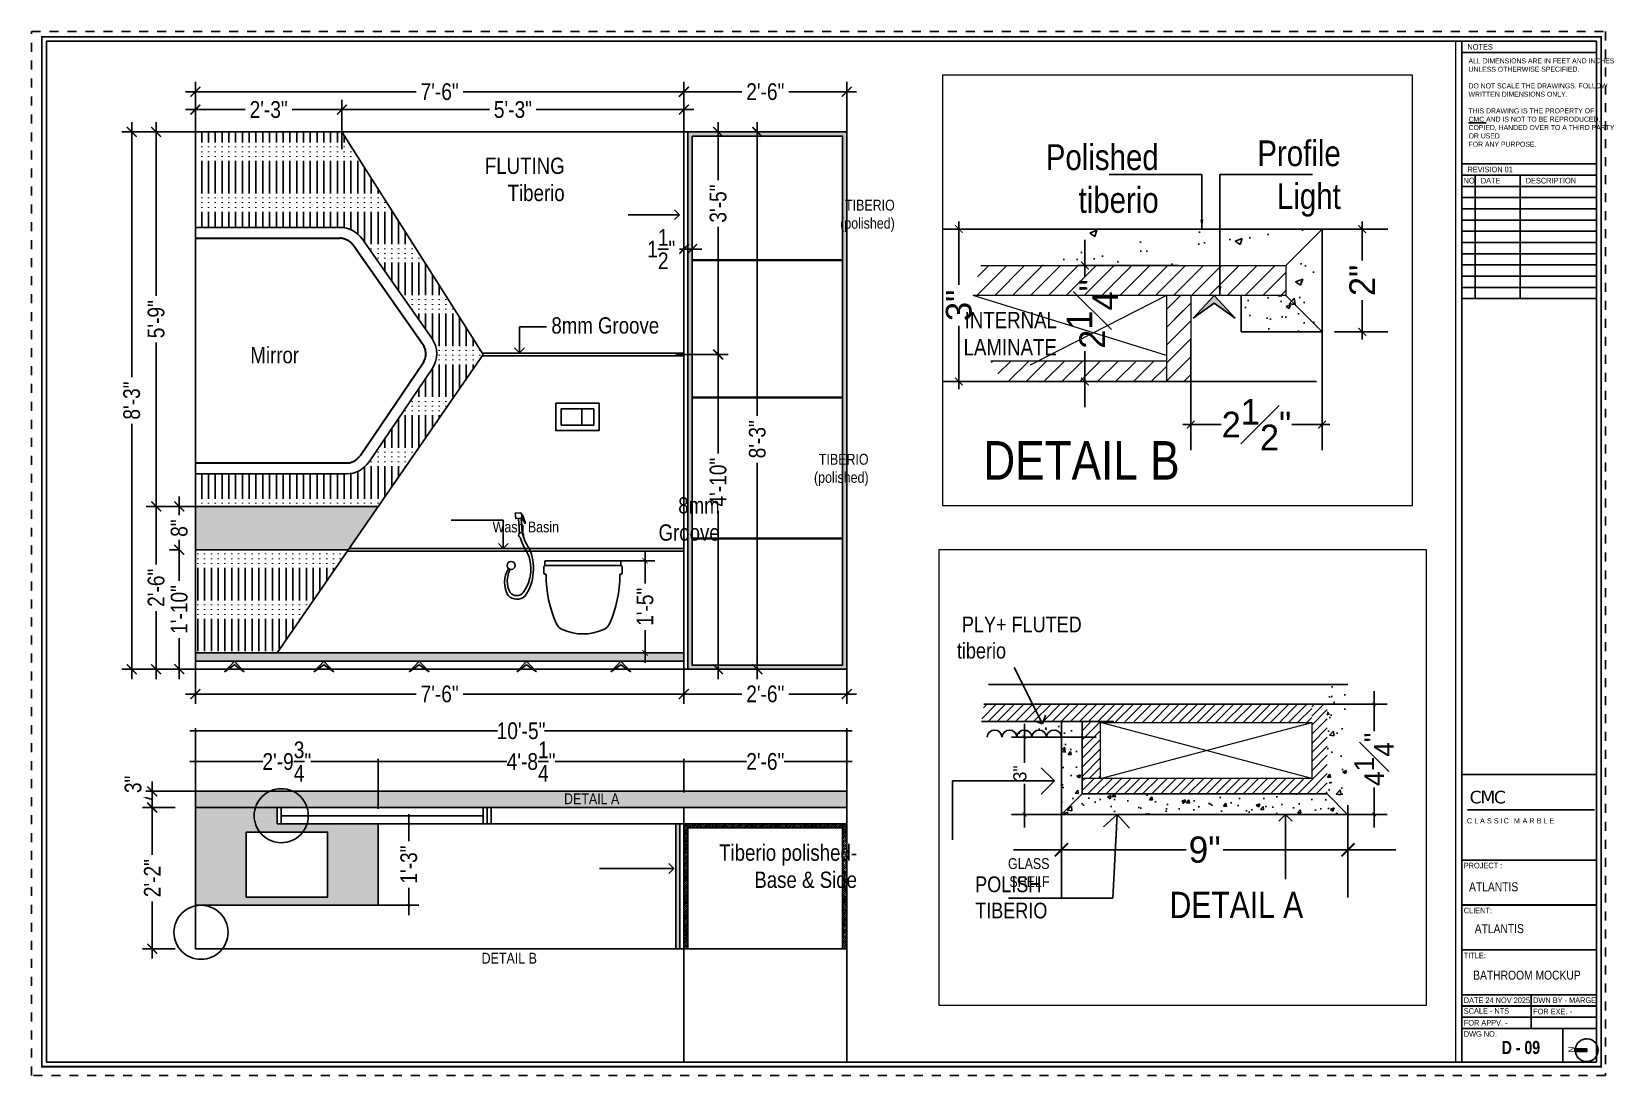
# Paper-space layout 'terrazzo Bathroom' of a CAD drawing. Header units: inches. Extents: x -0.6 to 16.9, y -0.1 to 11.6.
# The model-space entities are those that its viewports show. They can reach past a viewport. Long polylines and large blocks are cut down to what shows.
import ezdxf

# ---------------------------------------------------------------- set-up
doc = ezdxf.new("R2010")
doc.units = ezdxf.units.IN
doc.header["$LTSCALE"] = 0.05
doc.header["$MEASUREMENT"] = 0
doc.header["$PDMODE"] = 3
doc.header["$PDSIZE"] = -4
for name, pattern in [('A2-XREF-115_FURN$0$HIDDEN', [0.375, 0.25, -0.125]), ('ACAD_ISO03W100', [30, 12, -18]), ('DASHED2', [0.375, 0.25, -0.125])]:
    doc.linetypes.add(name, pattern=pattern)
doc.layers.get('Defpoints').update_dxf_attribs({"linetype": 'DASHED2'})
for name, color, linetype in [('Civil Dimension - Text', 7, 'Continuous'), ('Flooring Hatch', 251, 'Continuous'), ('Flooring Layout', 7, 'Continuous'), ('Furniture Layout', 6, 'Continuous'), ('Furniture text & dimension', 7, 'Continuous'), ('Rk_Sheet format', 40, 'Continuous'), ('Rk_Sheet Format text', 8, 'Continuous'), ('SECTIONCUTEDGES', 7, 'Continuous'), ('Sheet format', 1, 'Continuous'), ('text', 4, 'Continuous')]:
    doc.layers.add(name, color=color, linetype=linetype)
doc.layers.add('FURNITURE', color=1, linetype='Continuous', lineweight=18)
doc.layers.add('hatch', color=7, linetype='Continuous', lineweight=25)
doc.layers.add('Nplot', color=3, linetype='Continuous', plot=False)
doc.styles.add('4MMOF3-8', font='ARIALN.TTF', dxfattribs={"height": 5.12})
doc.styles.add('9-128OF1-4', font='ARIALN.TTF', dxfattribs={"height": 3.0792})
doc.styles.add('ARIAL1', font='romans.shx', dxfattribs={"width": 0.85})
doc.styles.get("Standard").update_dxf_attribs({"font": 'stylu.ttf', "height": 6})
doc.styles.add('style2', font='stylu.ttf')
doc.styles.add('W1', font='')
doc.styles.add('W2', font='ARIALN.TTF')
doc.styles.get('W1').set_extended_font_data('Arial Black', italic=True)
doc.dimstyles.new('Annotative', dxfattribs={"dimtxt": 0.18, "dimasz": 0.18, "dimexe": 0.18, "dimexo": 0.0625, "dimgap": 0.09, "dimtad": 0, "dimtih": 1, "dimtoh": 1, "dimdec": 4, "dimzin": 0, "dimdsep": 46, "dimtxsty": 'Standard', "dimcen": 0.09, "dimadec": 0, "dimazin": 0, "dimtfac": 1, "dimtdec": 4, "dimtofl": 0, "dimtmove": 0, "dimatfit": 3, "dimfxl": 1, "dimtolj": 1, "dimtzin": 0, "dimarcsym": 0})
doc.dimstyles.new('DIM 1-4', dxfattribs={"dimtxt": 3.0792, "dimasz": 1.82, "dimexe": 1.82, "dimexo": 0, "dimgap": 0.09, "dimtad": 0, "dimzin": 0, "dimdsep": 46, "dimlunit": 4, "dimtxsty": '9-128OF1-4', "dimblk": 'ARCHTICK', "dimcen": 1.8125, "dimdle": 1.82, "dimclrd": 8, "dimclre": 8, "dimadec": 0, "dimazin": 0, "dimtfac": 1, "dimtofl": 0, "dimtmove": 0, "dimatfit": 3, "dimldrblk": 'OPEN90', "dimfxl": 1, "dimtolj": 1, "dimtzin": 0, "dimlwd": -1, "dimarcsym": 0})
pattern_1 = [(45, (-43882.10952, -11768.95843), (-0.17399281, 0.17399281), [])]
pattern_2 = [(50, (-44475.0231, -11661.7595), (1.4119295, -0.12352782), [0.1476378, -1.62401575]), (355, (-44475.0231, -11661.7595), (-0.27313255, 1.4806932), [0.11811024, -1.2992126]), (100.451444, (-44474.9054, -11661.7698), (1.13879694, 1.35716534), [0.1254728, -1.380201]), (46.1842, (-44475.0231, -11661.3658), (2.1008688, -0.3258254), [0.2214567, -2.4360236]), (96.635635, (-44474.848, -11661.393), (1.8398857, 1.9175563), [0.1882093, -2.0703027]), (351.18416, (-44475.023, -11661.3658), (1.8398857, 1.9175563), [0.1771654, -1.9488189]), (21, (-44474.8262, -11661.4643), (1.1750139, -0.79255687), [0.1476378, -1.62401575]), (326, (-44474.8262, -11661.4643), (0.4789672, 1.4274607), [0.11811024, -1.2992126]), (71.451445, (-44474.7283, -11661.5303), (1.65398106, 0.63490384), [0.1254728, -1.380201]), (37.5, (-44475.0231, -11661.75953), (0.02393672, 0.65530286), [0, -1.28346457, 0, -1.31889764, 0, -1.30413386]), (7.5, (-44475.0231, -11661.7595), (0.51785342, 0.776401), [0, -0.7519685, 0, -1.253937, 0, -0.49704724]), (327.5, (-44475.46206, -11661.75953), (1.05083157, -0.04439935), [0, -0.49212598, 0, -1.53543307, 0, -2.03740157]), (317.5, (-44475.6589, -11661.7595), (1.14800427, 0.19705705), [0, -0.63976378, 0, -1.01968504, 0, -1.4468504])]

psp = doc.layouts.new('terrazzo Bathroom')

# ---------------------------------------------------------------- texts
at = {"layer": 'Rk_Sheet Format text', "color": 0, "attachment_point": 1, "style": 'W2'}
for s, insert, char_height, width, rotation in [('NOTES', (15.352, 11.43), 0.0625, 1.42206, 0.0497), ('{\\C7;ALL DIMENSIONS ARE IN FEET AND INCHES UNLESS OTHERWISE SPECIFIED.\\P\\PDO NOT SCALE THE DRAWINGS. FOLLOW WRITTEN DIMENSIONS ONLY.\\P\\PTHIS DRAWING IS THE PROPERTY OF\\P\\LCMC \\lAND IS NOT TO BE REPRODUCED, COPIED, HANDED OVER TO A THIRD PARTY OR USED\\PFOR ANY PURPOSE.}', (15.364, 11.27), 0.05567, 1.4156, 0.0497), ('REVISION 01', (15.352, 10.065), 0.0625, 1.42206, 0.0497), ('NO.', (15.309, 9.94), 0.0625, 1.42206, 0.0497), ('DATE', (15.501, 9.94), 0.0625, 1.42206, 0.0497), ('DESCRIPTION', (16.001, 9.94), 0.0625, 1.42206, 0.0497), ('PROJECT :', (15.311, 2.314), 0.0625, 1.42206, 0.0497), ('ATLANTIS', (15.37, 2.096), 0.1, 1.4771, 0.0497), ('CLIENT:', (15.311, 1.814), 0.0625, 1.42206, 0.0497), ('ATLANTIS', (15.433, 1.63), 0.1, 1.4771, 0.0497), ('TITLE:', (15.311, 1.314), 0.0625, 1.42206, 0.0497), ('BATHROOM MOCKUP', (15.416, 1.112), 0.1, 1.31828, 0.0497), ('DATE 24 NOV 2025', (15.311, 0.814), 0.0625, 1.42206, 0.0497), ('DWN BY - MARGE', (16.083, 0.814), 0.0625, 1.42206, 0.0497), ('\\A1;SCALE - NTS', (15.311, 0.695), 0.0625, 1.42206, 0.0497), ('FOR APPV. - ', (15.311, 0.564), 0.0625, 1.42206, 0.0497), ('FOR EXE. - ', (16.083, 0.689), 0.0625, 1.42206, 0.0497), ('DWG NO.', (15.311, 0.439), 0.0625, 1.42206, 0.0497), ('{\\fImpact|b0|i0|c0|p34;D - 09}', (15.734, 0.33), 0.14598, 2.07599, 0.0497), ('N', (16.477, 0.204), 0.0664, 1.76285, 90.9184)]:
    psp.add_mtext(s, dxfattribs=dict(at, insert=insert, char_height=char_height, width=width, rotation=rotation))
at = {"layer": 'Rk_Sheet Format text', "color": 0, "attachment_point": 1}
for s, insert, char_height, width, style in [('{\\fVerdana|b0|i0|c0|p34;\\T0.9;\\C7;CMC}', (15.376, 3.115), 0.14009, 1.36276, 'W1'), ('{\\T1.45;\\C7;CLASSIC MARBLE}', (15.346, 2.81), 0.05781, 2.47777, 'W2')]:
    psp.add_mtext(s, dxfattribs=dict(at, insert=insert, char_height=char_height, width=width, style=style))

msp = doc.modelspace()

# ---------------------------------------------------------------- texts
at = {"layer": 'text', "ltscale": 50, "width": 105.1209635, "style": '4MMOF3-8'}
for s, insert, char_height, attachment_point in [('FLUTING\\PTiberio', (-44227.41159, -11838.05081), 3, 6), ('TIBERIO \\P(polished)', (-44166.59482, -11844.7439), 2, 6), ('INTERNAL\\PLAMINATE', (-44136.72448, -11866.4513), 3, 6), ('\\pi48.1802;Mirror', (-44333.49146, -11870.43313), 3, 4), ('TIBERIO \\P(polished)', (-44171.41742, -11891.5821), 2, 6), ('Wash Basin', (-44228.45694, -11902.09328), 2, 6), ('{\\C244;\\c1973145;DETAIL A}', (-44217.34303, -11952.17098), 2, 6), ('Tiberio polished-\\P Base & Side', (-44173.55184, -11964.62057), 3, 6), ('GLASS\\PSHELF', (-44138.09153, -11965.79614), 2, 6), ('{\\C244;\\c1973145;DETAIL B}', (-44232.52365, -11981.55835), 2, 6)]:
    msp.add_mtext(s, dxfattribs=dict(at, insert=insert, char_height=char_height, attachment_point=attachment_point))
at = {"layer": 'text', "ltscale": 50, "style": '9-128OF1-4'}
for s, width, insert, char_height, attachment_point in [('{\\C32;\\c2648525; PLY+ FLUTED\\Ptiberio}', 35.6920186, (-47411.86501, -12186.81706), 0.6, 7), ('{\\C32;\\c2648525;POLISH \\PTIBERIO}', 40.8313106, (-47411.16939, -12196.72151), 0.6, 7), ('{\\C242;\\c2564301;DETAIL A }', 27.7345544, (-47403.76132, -12195.69842), 1, 1), ('{\\C30;\\c2254834;Polished\\P tiberio}', 27.7345544, (-47426.84268, -12209.02895), 0.5, 9), ('{\\C32;\\c2648525;Profile\\P Light}', 27.7345544, (-47423.30028, -12209.09749), 0.5, 9), ('{\\C242;\\c2564301;DETAIL B }', 27.7345544, (-47426.43611, -12213.46388), 0.75, 3)]:
    msp.add_mtext_dynamic_manual_height_columns(s, width=width, gutter_width=0.60614, heights=[0], dxfattribs=dict(at, insert=insert, char_height=char_height, attachment_point=attachment_point))

# ---------------------------------------------------------------- blocks, each defined once
blk = doc.blocks.new('_ArchTick')
at = {"color": 0, "const_width": 0.15}
blk.add_lwpolyline([(-0.5, -0.5), (0.5, 0.5)], dxfattribs=at)
blk = doc.blocks.new('*D693')
at = {"layer": 'Defpoints', "color": 0, "ltscale": 50, "transparency": 16777216}
for p in [(-44295.448, -11926.476), (-44205.448, -11926.476), (-44205.448, -11932.87)]:
    blk.add_point(p, dxfattribs=at)
at = {"layer": 'Flooring Layout', "color": 8, "linetype": 'ACAD_ISO03W100', "lineweight": -2, "ltscale": 50, "transparency": 16777216}
for p, q in [((-44295.448, -11926.476), (-44295.448, -11934.69)), ((-44205.448, -11926.476), (-44205.448, -11934.69))]:
    blk.add_line(p, q, dxfattribs=at)
at = {"layer": 'Flooring Layout', "color": 8, "linetype": 'ACAD_ISO03W100', "ltscale": 50, "transparency": 16777216}
for p, q in [((-44297.268, -11932.87), (-44253.887, -11932.87)), ((-44203.628, -11932.87), (-44247.009, -11932.87))]:
    blk.add_line(p, q, dxfattribs=at)
at = {"layer": 'Flooring Layout', "color": 8, "ltscale": 50, "transparency": 16777216, "xscale": 1.82, "yscale": 1.82, "zscale": 1.82, "rotation": 180}
blk.add_blockref('_ArchTick', (-44295.448, -11932.87), dxfattribs=at)
at = {"layer": 'Flooring Layout', "color": 8, "ltscale": 50, "transparency": 16777216, "xscale": 1.82, "yscale": 1.82, "zscale": 1.82}
blk.add_blockref('_ArchTick', (-44205.448, -11932.87), dxfattribs=at)
at = {"layer": 'Flooring Layout', "color": 0, "ltscale": 50, "transparency": 16777216, "insert": (-44250.448, -11932.87), "char_height": 3.0792, "attachment_point": 5, "style": '9-128OF1-4', "bg_fill": 3, "box_fill_scale": 1.25, "bg_fill_color": 256, "bg_fill_true_color": 13158600, "bg_fill_transparency": 0}
blk.add_mtext('\\A1;7\'-6"', dxfattribs=at)
blk = doc.blocks.new('_Open90')
at = {"color": 0, "linetype": 'ByBlock', "lineweight": -2}
for p, q in [((-0.5, 0.5), (0, 0)), ((0, 0), (-1, 0)), ((0, 0), (-0.5, -0.5))]:
    blk.add_line(p, q, dxfattribs=at)
blk = doc.blocks.new('*D694')
at = {"layer": 'Defpoints', "color": 0, "ltscale": 50, "transparency": 16777216}
for p in [(-44295.448, -11898.295), (-44302.676, -11928.295), (-44295.448, -11928.295)]:
    blk.add_point(p, dxfattribs=at)
at = {"layer": 'Flooring Layout', "color": 8, "linetype": 'ACAD_ISO03W100', "ltscale": 50, "transparency": 16777216}
for p, q in [((-44302.676, -11896.475), (-44302.676, -11909.825)), ((-44302.676, -11930.115), (-44302.676, -11916.766))]:
    blk.add_line(p, q, dxfattribs=at)
at = {"layer": 'Flooring Layout', "color": 8, "linetype": 'ACAD_ISO03W100', "lineweight": -2, "ltscale": 50, "transparency": 16777216}
for p, q in [((-44295.448, -11898.295), (-44304.496, -11898.295)), ((-44295.448, -11928.295), (-44304.496, -11928.295))]:
    blk.add_line(p, q, dxfattribs=at)
at = {"layer": 'Flooring Layout', "color": 8, "ltscale": 50, "transparency": 16777216, "xscale": 1.82, "yscale": 1.82, "zscale": 1.82}
for p, rotation in [((-44302.676, -11898.295), 90), ((-44302.676, -11928.295), 270)]:
    blk.add_blockref('_ArchTick', p, dxfattribs=dict(at, rotation=rotation))
at = {"layer": 'Flooring Layout', "color": 0, "ltscale": 50, "transparency": 16777216, "insert": (-44302.676, -11913.295), "char_height": 3.0792, "attachment_point": 5, "rotation": 90, "style": '9-128OF1-4', "bg_fill": 3, "box_fill_scale": 1.25, "bg_fill_color": 256, "bg_fill_true_color": 13158600, "bg_fill_transparency": 0}
blk.add_mtext('\\A1;2\'-6"', dxfattribs=at)
blk = doc.blocks.new('*D695')
at = {"layer": 'Defpoints', "color": 0, "ltscale": 50, "transparency": 16777216}
for p in [(-44302.676, -11829.295), (-44295.448, -11829.295), (-44295.448, -11898.295)]:
    blk.add_point(p, dxfattribs=at)
at = {"layer": 'Flooring Layout', "color": 8, "linetype": 'ACAD_ISO03W100', "ltscale": 50, "transparency": 16777216}
for p, q in [((-44302.676, -11827.475), (-44302.676, -11860.346)), ((-44302.676, -11900.115), (-44302.676, -11867.245))]:
    blk.add_line(p, q, dxfattribs=at)
at = {"layer": 'Flooring Layout', "color": 8, "linetype": 'ACAD_ISO03W100', "lineweight": -2, "ltscale": 50, "transparency": 16777216}
for p, q in [((-44295.448, -11829.295), (-44304.496, -11829.295)), ((-44295.448, -11898.295), (-44304.496, -11898.295))]:
    blk.add_line(p, q, dxfattribs=at)
at = {"layer": 'Flooring Layout', "color": 8, "ltscale": 50, "transparency": 16777216, "xscale": 1.82, "yscale": 1.82, "zscale": 1.82}
for p, rotation in [((-44302.676, -11829.295), 90), ((-44302.676, -11898.295), 270)]:
    blk.add_blockref('_ArchTick', p, dxfattribs=dict(at, rotation=rotation))
at = {"layer": 'Flooring Layout', "color": 0, "ltscale": 50, "transparency": 16777216, "insert": (-44302.676, -11863.795), "char_height": 3.0792, "attachment_point": 5, "rotation": 90, "style": '9-128OF1-4', "bg_fill": 3, "box_fill_scale": 1.25, "bg_fill_color": 256, "bg_fill_true_color": 13158600, "bg_fill_transparency": 0}
blk.add_mtext('\\A1;5\'-9"', dxfattribs=at)
blk = doc.blocks.new('*D696')
at = {"layer": 'Defpoints', "color": 0, "ltscale": 50, "transparency": 16777216}
for p in [(-44295.448, -11825.176), (-44295.448, -11832.472), (-44268.448, -11832.472)]:
    blk.add_point(p, dxfattribs=at)
at = {"layer": 'Flooring Layout', "color": 8, "linetype": 'ACAD_ISO03W100', "lineweight": -2, "ltscale": 50, "transparency": 16777216}
for p, q in [((-44295.448, -11832.472), (-44295.448, -11823.356)), ((-44268.448, -11832.472), (-44268.448, -11823.356))]:
    blk.add_line(p, q, dxfattribs=at)
at = {"layer": 'Flooring Layout', "color": 8, "linetype": 'ACAD_ISO03W100', "ltscale": 50, "transparency": 16777216}
for p, q in [((-44297.268, -11825.176), (-44285.419, -11825.176)), ((-44266.628, -11825.176), (-44278.478, -11825.176))]:
    blk.add_line(p, q, dxfattribs=at)
at = {"layer": 'Flooring Layout', "color": 8, "ltscale": 50, "transparency": 16777216, "xscale": 1.82, "yscale": 1.82, "zscale": 1.82, "rotation": 180}
blk.add_blockref('_ArchTick', (-44295.448, -11825.176), dxfattribs=at)
at = {"layer": 'Flooring Layout', "color": 8, "ltscale": 50, "transparency": 16777216, "xscale": 1.82, "yscale": 1.82, "zscale": 1.82}
blk.add_blockref('_ArchTick', (-44268.448, -11825.176), dxfattribs=at)
at = {"layer": 'Flooring Layout', "color": 0, "ltscale": 50, "transparency": 16777216, "insert": (-44281.948, -11825.176), "char_height": 3.0792, "attachment_point": 5, "style": '9-128OF1-4', "bg_fill": 3, "box_fill_scale": 1.25, "bg_fill_color": 256, "bg_fill_true_color": 13158600, "bg_fill_transparency": 0}
blk.add_mtext('\\A1;2\'-3"', dxfattribs=at)
blk = doc.blocks.new('*D697')
at = {"layer": 'Defpoints', "color": 0, "ltscale": 50, "transparency": 16777216}
for p in [(-44205.448, -11825.176), (-44268.448, -11832.472), (-44205.448, -11832.472)]:
    blk.add_point(p, dxfattribs=at)
at = {"layer": 'Flooring Layout', "color": 8, "linetype": 'ACAD_ISO03W100', "lineweight": -2, "ltscale": 50, "transparency": 16777216}
for p, q in [((-44268.448, -11832.472), (-44268.448, -11823.356)), ((-44205.448, -11832.472), (-44205.448, -11823.356))]:
    blk.add_line(p, q, dxfattribs=at)
at = {"layer": 'Flooring Layout', "color": 8, "linetype": 'ACAD_ISO03W100', "ltscale": 50, "transparency": 16777216}
for p, q in [((-44270.268, -11825.176), (-44240.398, -11825.176)), ((-44203.628, -11825.176), (-44233.499, -11825.176))]:
    blk.add_line(p, q, dxfattribs=at)
at = {"layer": 'Flooring Layout', "color": 8, "ltscale": 50, "transparency": 16777216, "xscale": 1.82, "yscale": 1.82, "zscale": 1.82, "rotation": 180}
blk.add_blockref('_ArchTick', (-44268.448, -11825.176), dxfattribs=at)
at = {"layer": 'Flooring Layout', "color": 8, "ltscale": 50, "transparency": 16777216, "xscale": 1.82, "yscale": 1.82, "zscale": 1.82}
blk.add_blockref('_ArchTick', (-44205.448, -11825.176), dxfattribs=at)
at = {"layer": 'Flooring Layout', "color": 0, "ltscale": 50, "transparency": 16777216, "insert": (-44236.948, -11825.176), "char_height": 3.0792, "attachment_point": 5, "style": '9-128OF1-4', "bg_fill": 3, "box_fill_scale": 1.25, "bg_fill_color": 256, "bg_fill_true_color": 13158600, "bg_fill_transparency": 0}
blk.add_mtext('\\A1;5\'-3"', dxfattribs=at)
blk = doc.blocks.new('*D698')
at = {"layer": 'Defpoints', "color": 0, "ltscale": 50, "transparency": 16777216}
for p in [(-44206.935, -11829.295), (-44206.935, -11870.295), (-44199.137, -11870.295)]:
    blk.add_point(p, dxfattribs=at)
at = {"layer": 'Flooring Layout', "color": 8, "linetype": 'ACAD_ISO03W100', "ltscale": 50, "transparency": 16777216}
for p, q in [((-44199.137, -11827.475), (-44199.137, -11839.039)), ((-44199.137, -11872.115), (-44199.137, -11845.939))]:
    blk.add_line(p, q, dxfattribs=at)
at = {"layer": 'Flooring Layout', "color": 8, "linetype": 'ACAD_ISO03W100', "lineweight": -2, "ltscale": 50, "transparency": 16777216}
for p, q in [((-44206.935, -11829.295), (-44197.317, -11829.295)), ((-44206.935, -11870.295), (-44197.317, -11870.295))]:
    blk.add_line(p, q, dxfattribs=at)
at = {"layer": 'Flooring Layout', "color": 8, "ltscale": 50, "transparency": 16777216, "xscale": 1.82, "yscale": 1.82, "zscale": 1.82}
for p, rotation in [((-44199.137, -11829.295), 90), ((-44199.137, -11870.295), 270)]:
    blk.add_blockref('_ArchTick', p, dxfattribs=dict(at, rotation=rotation))
at = {"layer": 'Flooring Layout', "color": 0, "ltscale": 50, "transparency": 16777216, "insert": (-44199.137, -11842.489), "char_height": 3.0792, "attachment_point": 5, "rotation": 90, "style": '9-128OF1-4', "bg_fill": 3, "box_fill_scale": 1.25, "bg_fill_color": 256, "bg_fill_true_color": 13158600, "bg_fill_transparency": 0}
blk.add_mtext('\\A1;3\'-5"', dxfattribs=at)
blk = doc.blocks.new('*D699')
at = {"layer": 'Defpoints', "color": 0, "ltscale": 50, "transparency": 16777216}
for p in [(-44206.935, -11870.295), (-44212.494, -11928.295), (-44199.137, -11928.295)]:
    blk.add_point(p, dxfattribs=at)
at = {"layer": 'Flooring Layout', "color": 8, "linetype": 'ACAD_ISO03W100', "ltscale": 50, "transparency": 16777216}
for p, q in [((-44199.137, -11868.475), (-44199.137, -11889.349)), ((-44199.137, -11930.115), (-44199.137, -11898.31))]:
    blk.add_line(p, q, dxfattribs=at)
at = {"layer": 'Flooring Layout', "color": 8, "linetype": 'ACAD_ISO03W100', "lineweight": -2, "ltscale": 50, "transparency": 16777216}
for p, q in [((-44206.935, -11870.295), (-44197.317, -11870.295)), ((-44212.494, -11928.295), (-44197.317, -11928.295))]:
    blk.add_line(p, q, dxfattribs=at)
at = {"layer": 'Flooring Layout', "color": 8, "ltscale": 50, "transparency": 16777216, "xscale": 1.82, "yscale": 1.82, "zscale": 1.82}
for p, rotation in [((-44199.137, -11870.295), 90), ((-44199.137, -11928.295), 270)]:
    blk.add_blockref('_ArchTick', p, dxfattribs=dict(at, rotation=rotation))
at = {"layer": 'Flooring Layout', "color": 0, "ltscale": 50, "transparency": 16777216, "insert": (-44199.137, -11893.829), "char_height": 3.0792, "attachment_point": 5, "rotation": 90, "style": '9-128OF1-4', "bg_fill": 3, "box_fill_scale": 1.25, "bg_fill_color": 256, "bg_fill_true_color": 13158600, "bg_fill_transparency": 0}
blk.add_mtext('\\A1;4\'-10"', dxfattribs=at)
blk = doc.blocks.new('*D700')
at = {"layer": 'Defpoints', "color": 0, "ltscale": 50, "transparency": 16777216}
for p in [(-44216.109, -11829.295), (-44203.104, -11928.295), (-44191.918, -11928.295)]:
    blk.add_point(p, dxfattribs=at)
at = {"layer": 'Flooring Layout', "color": 8, "linetype": 'ACAD_ISO03W100', "ltscale": 50, "transparency": 16777216}
for p, q in [((-44191.918, -11827.475), (-44191.918, -11882.476)), ((-44191.918, -11930.115), (-44191.918, -11889.376))]:
    blk.add_line(p, q, dxfattribs=at)
at = {"layer": 'Flooring Layout', "color": 8, "linetype": 'ACAD_ISO03W100', "lineweight": -2, "ltscale": 50, "transparency": 16777216}
for p, q in [((-44216.109, -11829.295), (-44190.098, -11829.295)), ((-44203.104, -11928.295), (-44190.098, -11928.295))]:
    blk.add_line(p, q, dxfattribs=at)
at = {"layer": 'Flooring Layout', "color": 8, "ltscale": 50, "transparency": 16777216, "xscale": 1.82, "yscale": 1.82, "zscale": 1.82}
for p, rotation in [((-44191.918, -11829.295), 90), ((-44191.918, -11928.295), 270)]:
    blk.add_blockref('_ArchTick', p, dxfattribs=dict(at, rotation=rotation))
at = {"layer": 'Flooring Layout', "color": 0, "ltscale": 50, "transparency": 16777216, "insert": (-44191.918, -11885.926), "char_height": 3.0792, "attachment_point": 5, "rotation": 90, "style": '9-128OF1-4', "bg_fill": 3, "box_fill_scale": 1.25, "bg_fill_color": 256, "bg_fill_true_color": 13158600, "bg_fill_transparency": 0}
blk.add_mtext('\\A1;8\'-3"', dxfattribs=at)
blk = doc.blocks.new('*D701')
at = {"layer": 'Defpoints', "color": 0, "ltscale": 50, "transparency": 16777216}
for p in [(-44298.418, -11898.295), (-44298.418, -11906.295), (-44298.418, -11906.295)]:
    blk.add_point(p, dxfattribs=at)
at = {"layer": 'Flooring Layout', "color": 8, "linetype": 'ACAD_ISO03W100', "ltscale": 50, "transparency": 16777216}
for p, q in [((-44298.418, -11896.475), (-44298.418, -11900.752)), ((-44298.418, -11908.115), (-44298.418, -11903.839))]:
    blk.add_line(p, q, dxfattribs=at)
at = {"layer": 'Flooring Layout', "color": 8, "linetype": 'ACAD_ISO03W100', "lineweight": -2, "ltscale": 50, "transparency": 16777216}
for p, q in [((-44298.418, -11898.295), (-44300.238, -11898.295)), ((-44298.418, -11906.295), (-44300.238, -11906.295))]:
    blk.add_line(p, q, dxfattribs=at)
at = {"layer": 'Flooring Layout', "color": 8, "ltscale": 50, "transparency": 16777216, "xscale": 1.82, "yscale": 1.82, "zscale": 1.82}
for p, rotation in [((-44298.418, -11898.295), 90), ((-44298.418, -11906.295), 270)]:
    blk.add_blockref('_ArchTick', p, dxfattribs=dict(at, rotation=rotation))
at = {"layer": 'Flooring Layout', "color": 0, "ltscale": 50, "transparency": 16777216, "insert": (-44298.418, -11902.295), "char_height": 3.0792, "attachment_point": 5, "rotation": 90, "style": '9-128OF1-4', "bg_fill": 3, "box_fill_scale": 1.25, "bg_fill_color": 256, "bg_fill_true_color": 13158600, "bg_fill_transparency": 0}
blk.add_mtext('\\A1;8"', dxfattribs=at)
blk = doc.blocks.new('*D702')
at = {"layer": 'Defpoints', "color": 0, "ltscale": 50, "transparency": 16777216}
for p in [(-44299.172, -11953.802), (-44303.391, -11979.797), (-44299.172, -11979.797)]:
    blk.add_point(p, dxfattribs=at)
at = {"layer": 'Flooring Layout', "color": 8, "linetype": 'ACAD_ISO03W100', "ltscale": 50, "transparency": 16777216}
for p, q in [((-44303.391, -11951.982), (-44303.391, -11963.329)), ((-44303.391, -11981.617), (-44303.391, -11970.27))]:
    blk.add_line(p, q, dxfattribs=at)
at = {"layer": 'Flooring Layout', "color": 8, "linetype": 'ACAD_ISO03W100', "lineweight": -2, "ltscale": 50, "transparency": 16777216}
for p, q in [((-44299.172, -11953.802), (-44305.211, -11953.802)), ((-44299.172, -11979.797), (-44305.211, -11979.797))]:
    blk.add_line(p, q, dxfattribs=at)
at = {"layer": 'Flooring Layout', "color": 8, "ltscale": 50, "transparency": 16777216, "xscale": 1.82, "yscale": 1.82, "zscale": 1.82}
for p, rotation in [((-44303.391, -11953.802), 90), ((-44303.391, -11979.797), 270)]:
    blk.add_blockref('_ArchTick', p, dxfattribs=dict(at, rotation=rotation))
at = {"layer": 'Flooring Layout', "color": 0, "ltscale": 50, "transparency": 16777216, "insert": (-44303.391, -11966.799), "char_height": 3.0792, "attachment_point": 5, "rotation": 90, "style": '9-128OF1-4', "bg_fill": 3, "box_fill_scale": 1.25, "bg_fill_color": 256, "bg_fill_true_color": 13158600, "bg_fill_transparency": 0}
blk.add_mtext('\\A1;2\'-2"', dxfattribs=at)
blk = doc.blocks.new('*D703')
at = {"layer": 'Defpoints', "color": 0, "ltscale": 50, "transparency": 16777216}
for p in [(-44265.7, -11956.802), (-44266.697, -11971.802), (-44256.118, -11971.802)]:
    blk.add_point(p, dxfattribs=at)
at = {"layer": 'Flooring Layout', "color": 8, "linetype": 'ACAD_ISO03W100', "ltscale": 50, "transparency": 16777216}
for p, q in [((-44256.118, -11954.982), (-44256.118, -11960.971)), ((-44256.118, -11973.622), (-44256.118, -11967.633))]:
    blk.add_line(p, q, dxfattribs=at)
at = {"layer": 'Flooring Layout', "color": 8, "linetype": 'ACAD_ISO03W100', "lineweight": -2, "ltscale": 50, "transparency": 16777216}
for p, q in [((-44265.7, -11956.802), (-44254.298, -11956.802)), ((-44266.697, -11971.802), (-44254.298, -11971.802))]:
    blk.add_line(p, q, dxfattribs=at)
at = {"layer": 'Flooring Layout', "color": 8, "ltscale": 50, "transparency": 16777216, "xscale": 0.5, "yscale": 0.5, "zscale": 0.5}
for p, rotation in [((-44256.118, -11956.802), 90), ((-44256.118, -11971.802), 270)]:
    blk.add_blockref('_ArchTick', p, dxfattribs=dict(at, rotation=rotation))
at = {"layer": 'Flooring Layout', "color": 0, "ltscale": 50, "transparency": 16777216, "insert": (-44256.118, -11964.302), "char_height": 3.0792, "attachment_point": 5, "rotation": 90, "style": '9-128OF1-4', "bg_fill": 3, "box_fill_scale": 1.25, "bg_fill_color": 256, "bg_fill_true_color": 13158600, "bg_fill_transparency": 0}
blk.add_mtext('\\A1;1\'-3"', dxfattribs=at)
blk = doc.blocks.new('*D704')
at = {"layer": 'Defpoints', "color": 0, "ltscale": 50, "transparency": 16777216}
for p in [(-44298.418, -11906.295), (-44298.418, -11928.295), (-44297.588, -11928.295)]:
    blk.add_point(p, dxfattribs=at)
at = {"layer": 'Flooring Layout', "color": 8, "linetype": 'ACAD_ISO03W100', "ltscale": 50, "transparency": 16777216}
for p, q in [((-44298.418, -11904.475), (-44298.418, -11912.983)), ((-44298.418, -11930.115), (-44298.418, -11921.607))]:
    blk.add_line(p, q, dxfattribs=at)
at = {"layer": 'Flooring Layout', "color": 8, "linetype": 'ACAD_ISO03W100', "lineweight": -2, "ltscale": 50, "transparency": 16777216}
for p, q in [((-44298.418, -11906.295), (-44300.238, -11906.295)), ((-44297.588, -11928.295), (-44300.238, -11928.295))]:
    blk.add_line(p, q, dxfattribs=at)
at = {"layer": 'Flooring Layout', "color": 8, "ltscale": 50, "transparency": 16777216, "xscale": 1.82, "yscale": 1.82, "zscale": 1.82}
for p, rotation in [((-44298.418, -11906.295), 90), ((-44298.418, -11928.295), 270)]:
    blk.add_blockref('_ArchTick', p, dxfattribs=dict(at, rotation=rotation))
at = {"layer": 'Flooring Layout', "color": 0, "ltscale": 50, "transparency": 16777216, "insert": (-44298.418, -11917.295), "char_height": 3.0792, "attachment_point": 5, "rotation": 90, "style": '9-128OF1-4', "bg_fill": 3, "box_fill_scale": 1.25, "bg_fill_color": 256, "bg_fill_true_color": 13158600, "bg_fill_transparency": 0}
blk.add_mtext('\\A1;1\'-10"', dxfattribs=at)
blk = doc.blocks.new('adwawd')
at = {"layer": 'Flooring Hatch', "ltscale": 50, "true_color": 0xcd6928}
h = blk.add_hatch(color=32, dxfattribs=at)
h.dxf.hatch_style = 1
h.paths.add_polyline_path([(-77941.344, -7094.037), (-77946.008, -7099.053), (-77941.344, -7095.735), (-77936.679, -7099.053)])
at = {"layer": 'Civil Dimension - Text', "color": 2, "ltscale": 50}
for p, q in [((-77941.344, -7094.037), (-77946.008, -7099.053)), ((-77941.344, -7094.037), (-77936.679, -7099.053)), ((-77946.008, -7099.053), (-77941.344, -7095.735)), ((-77936.679, -7099.053), (-77941.344, -7095.735))]:
    blk.add_line(p, q, dxfattribs=at)
blk = doc.blocks.new('*D732')
at = {"layer": 'Defpoints', "color": 0, "ltscale": 50, "transparency": 16777216}
for p in [(-44295.448, -11945.31), (-44295.448, -11951.001), (-44261.759, -11954.001)]:
    blk.add_point(p, dxfattribs=at)
at = {"layer": 'Flooring Layout', "color": 8, "linetype": 'ACAD_ISO03W100', "lineweight": -2, "ltscale": 50, "transparency": 16777216}
for p, q in [((-44295.448, -11951.001), (-44295.448, -11944.81)), ((-44261.759, -11954.001), (-44261.759, -11944.81))]:
    blk.add_line(p, q, dxfattribs=at)
at = {"layer": 'Flooring Layout', "color": 8, "linetype": 'ACAD_ISO03W100', "ltscale": 50, "transparency": 16777216}
for p, q in [((-44296.448, -11945.31), (-44283.035, -11945.31)), ((-44260.759, -11945.31), (-44274.172, -11945.31))]:
    blk.add_line(p, q, dxfattribs=at)
at = {"layer": 'Flooring Layout', "color": 8, "ltscale": 50, "transparency": 16777216, "xscale": 0.25, "yscale": 0.25, "zscale": 0.25, "rotation": 180}
blk.add_blockref('_ArchTick', (-44295.448, -11945.31), dxfattribs=at)
at = {"layer": 'Flooring Layout', "color": 8, "ltscale": 50, "transparency": 16777216, "xscale": 0.25, "yscale": 0.25, "zscale": 0.25}
blk.add_blockref('_ArchTick', (-44261.759, -11945.31), dxfattribs=at)
at = {"layer": 'Flooring Layout', "color": 0, "ltscale": 50, "transparency": 16777216, "insert": (-44278.603, -11945.31), "char_height": 3.0792, "attachment_point": 5, "style": '9-128OF1-4'}
blk.add_mtext('\\A1;2\'-9{\\H1x;\\S3/4;}"', dxfattribs=at)
blk = doc.blocks.new('*D733')
at = {"layer": 'Defpoints', "color": 0, "ltscale": 50, "transparency": 16777216}
for p in [(-44205.448, -11945.31), (-44205.448, -11951.001), (-44261.759, -11954.001)]:
    blk.add_point(p, dxfattribs=at)
at = {"layer": 'Flooring Layout', "color": 8, "linetype": 'ACAD_ISO03W100', "lineweight": -2, "ltscale": 50, "transparency": 16777216}
for p, q in [((-44261.759, -11954.001), (-44261.759, -11944.81)), ((-44205.448, -11951.001), (-44205.448, -11944.81))]:
    blk.add_line(p, q, dxfattribs=at)
at = {"layer": 'Flooring Layout', "color": 8, "linetype": 'ACAD_ISO03W100', "ltscale": 50, "transparency": 16777216}
for p, q in [((-44262.759, -11945.31), (-44238.064, -11945.31)), ((-44204.448, -11945.31), (-44229.142, -11945.31))]:
    blk.add_line(p, q, dxfattribs=at)
at = {"layer": 'Flooring Layout', "color": 8, "ltscale": 50, "transparency": 16777216, "xscale": 0.25, "yscale": 0.25, "zscale": 0.25, "rotation": 180}
blk.add_blockref('_ArchTick', (-44261.759, -11945.31), dxfattribs=at)
at = {"layer": 'Flooring Layout', "color": 8, "ltscale": 50, "transparency": 16777216, "xscale": 0.25, "yscale": 0.25, "zscale": 0.25}
blk.add_blockref('_ArchTick', (-44205.448, -11945.31), dxfattribs=at)
at = {"layer": 'Flooring Layout', "color": 0, "ltscale": 50, "transparency": 16777216, "insert": (-44233.603, -11945.31), "char_height": 3.0792, "attachment_point": 5, "style": '9-128OF1-4'}
blk.add_mtext('\\A1;4\'-8{\\H1x;\\S1/4;}"', dxfattribs=at)
blk = doc.blocks.new('*D822')
at = {"layer": 'Defpoints', "color": 0, "ltscale": 50, "transparency": 16777216}
for p in [(-47396.965, -12192.407), (-47407.883, -12192.754), (-47396.965, -12194.098)]:
    blk.add_point(p, dxfattribs=at)
at = {"layer": 'Furniture text & dimension', "color": 8, "lineweight": -2, "ltscale": 50, "transparency": 16777216}
for p, q in [((-47396.965, -12192.407), (-47396.965, -12195.918)), ((-47407.883, -12192.754), (-47407.883, -12195.918))]:
    blk.add_line(p, q, dxfattribs=at)
at = {"layer": 'Furniture text & dimension', "color": 8, "ltscale": 50, "transparency": 16777216}
for p, q in [((-47409.703, -12194.098), (-47403.131, -12194.098)), ((-47395.145, -12194.098), (-47401.717, -12194.098))]:
    blk.add_line(p, q, dxfattribs=at)
at = {"layer": 'Furniture text & dimension', "color": 8, "ltscale": 50, "transparency": 16777216, "xscale": 0.5, "yscale": 0.5, "zscale": 0.5, "rotation": 180}
blk.add_blockref('_ArchTick', (-47407.883, -12194.098), dxfattribs=at)
at = {"layer": 'Furniture text & dimension', "color": 8, "ltscale": 50, "transparency": 16777216, "xscale": 0.5, "yscale": 0.5, "zscale": 0.5}
blk.add_blockref('_ArchTick', (-47396.965, -12194.098), dxfattribs=at)
at = {"layer": 'Furniture text & dimension', "color": 0, "lineweight": 15, "ltscale": 50, "transparency": 16777216, "insert": (-47402.424, -12194.098), "char_height": 1, "attachment_point": 5, "style": 'style2'}
blk.add_mtext('\\A1;9"', dxfattribs=at)
blk = doc.blocks.new('*D823')
at = {"layer": 'Defpoints', "color": 0, "ltscale": 50, "transparency": 16777216}
for p in [(-47398.401, -12188.552), (-47395.969, -12188.552), (-47397.714, -12192.754)]:
    blk.add_point(p, dxfattribs=at)
at = {"layer": 'Furniture text & dimension', "color": 8, "ltscale": 50, "transparency": 16777216}
for p, q in [((-47395.969, -12188.052), (-47395.969, -12189.58)), ((-47395.969, -12193.254), (-47395.969, -12191.726))]:
    blk.add_line(p, q, dxfattribs=at)
at = {"layer": 'Furniture text & dimension', "color": 8, "lineweight": -2, "ltscale": 50, "transparency": 16777216}
for p, q in [((-47398.401, -12188.552), (-47395.469, -12188.552)), ((-47397.714, -12192.754), (-47395.469, -12192.754))]:
    blk.add_line(p, q, dxfattribs=at)
at = {"layer": 'Furniture text & dimension', "color": 8, "ltscale": 50, "transparency": 16777216, "xscale": 0.15, "yscale": 0.15, "zscale": 0.15}
for p, rotation in [((-47395.969, -12188.552), 90), ((-47395.969, -12192.754), 270)]:
    blk.add_blockref('_ArchTick', p, dxfattribs=dict(at, rotation=rotation))
at = {"layer": 'Furniture text & dimension', "color": 0, "lineweight": 15, "ltscale": 50, "transparency": 16777216, "insert": (-47395.969, -12190.653), "char_height": 1, "attachment_point": 5, "rotation": 90, "style": 'style2'}
blk.add_mtext('\\A1;{\\H0.75x;4{\\H1x;\\S1#4;}"}', dxfattribs=at)
blk = doc.blocks.new('*D824')
at = {"layer": 'Defpoints', "color": 0, "ltscale": 50, "transparency": 16777216}
for p in [(-47406.564, -12189.801), (-47409.288, -12192.754), (-47406.564, -12192.754)]:
    blk.add_point(p, dxfattribs=at)
at = {"layer": 'Furniture text & dimension', "color": 8, "ltscale": 50, "transparency": 16777216}
for p, q in [((-47409.288, -12189.301), (-47409.288, -12190.785)), ((-47409.288, -12193.254), (-47409.288, -12191.586))]:
    blk.add_line(p, q, dxfattribs=at)
at = {"layer": 'Furniture text & dimension', "color": 8, "lineweight": -2, "ltscale": 50, "transparency": 16777216}
for p, q in [((-47406.564, -12189.801), (-47409.788, -12189.801)), ((-47406.564, -12192.754), (-47409.788, -12192.754))]:
    blk.add_line(p, q, dxfattribs=at)
at = {"layer": 'Furniture text & dimension', "color": 8, "ltscale": 50, "transparency": 16777216, "xscale": 0.15, "yscale": 0.15, "zscale": 0.15}
for p, rotation in [((-47409.288, -12189.801), 90), ((-47409.288, -12192.754), 270)]:
    blk.add_blockref('_ArchTick', p, dxfattribs=dict(at, rotation=rotation))
at = {"layer": 'Furniture text & dimension', "color": 0, "lineweight": 15, "ltscale": 50, "transparency": 16777216, "insert": (-47409.465, -12191.186), "char_height": 1, "attachment_point": 5, "rotation": 90, "style": 'style2'}
blk.add_mtext('\\A1;{\\H0.5x;3"}', dxfattribs=at)
blk = doc.blocks.new('*D825')
at = {"layer": 'Defpoints', "color": 0, "ltscale": 50, "transparency": 16777216}
for p in [(-47429.77, -12209.337), (-47430.731, -12212.306), (-47428.107, -12212.306)]:
    blk.add_point(p, dxfattribs=at)
at = {"layer": 'Furniture text & dimension', "color": 8, "lineweight": -2, "ltscale": 50, "transparency": 16777216}
for p, q in [((-47429.77, -12209.337), (-47431.231, -12209.337)), ((-47428.107, -12212.306), (-47431.231, -12212.306))]:
    blk.add_line(p, q, dxfattribs=at)
at = {"layer": 'Furniture text & dimension', "color": 8, "ltscale": 50, "transparency": 16777216}
for p, q in [((-47430.731, -12209.187), (-47430.731, -12210.421)), ((-47430.731, -12212.456), (-47430.731, -12211.222))]:
    blk.add_line(p, q, dxfattribs=at)
at = {"layer": 'Furniture text & dimension', "color": 8, "ltscale": 50, "transparency": 16777216, "xscale": 0.15, "yscale": 0.15, "zscale": 0.15}
for p, rotation in [((-47430.731, -12209.337), 90), ((-47430.731, -12212.306), 270)]:
    blk.add_blockref('_ArchTick', p, dxfattribs=dict(at, rotation=rotation))
at = {"layer": 'Furniture text & dimension', "color": 0, "lineweight": 15, "ltscale": 50, "transparency": 16777216, "insert": (-47430.731, -12210.822), "char_height": 1, "attachment_point": 5, "rotation": 90, "style": 'style2'}
blk.add_mtext('\\A1;{\\H0.5x;3"}', dxfattribs=at)
blk = doc.blocks.new('*D826')
at = {"layer": 'Defpoints', "color": 0, "ltscale": 50, "transparency": 16777216}
for p in [(-47428.425, -12210.046), (-47428.425, -12212.306), (-47428.28, -12212.306)]:
    blk.add_point(p, dxfattribs=at)
at = {"layer": 'Furniture text & dimension', "color": 8, "ltscale": 50, "transparency": 16777216}
for p, q in [((-47428.28, -12209.546), (-47428.28, -12210.269)), ((-47428.28, -12212.806), (-47428.28, -12211.711))]:
    blk.add_line(p, q, dxfattribs=at)
at = {"layer": 'Furniture text & dimension', "color": 8, "lineweight": -2, "ltscale": 50, "transparency": 16777216}
for p, q in [((-47428.425, -12210.046), (-47426.46, -12210.046)), ((-47428.425, -12212.306), (-47426.46, -12212.306))]:
    blk.add_line(p, q, dxfattribs=at)
at = {"layer": 'Furniture text & dimension', "color": 8, "ltscale": 50, "transparency": 16777216, "xscale": 0.15, "yscale": 0.15, "zscale": 0.15}
for p, rotation in [((-47428.28, -12210.046), 90), ((-47428.28, -12212.306), 270)]:
    blk.add_blockref('_ArchTick', p, dxfattribs=dict(at, rotation=rotation))
at = {"layer": 'Furniture text & dimension', "color": 0, "lineweight": 15, "ltscale": 50, "transparency": 16777216, "insert": (-47428.136, -12210.99), "char_height": 1, "attachment_point": 5, "rotation": 90, "style": 'style2'}
blk.add_mtext('\\A1;{\\H0.5x;2{\\H1x;\\S1#4;}"}', dxfattribs=at)
blk = doc.blocks.new('*D827')
at = {"layer": 'Defpoints', "color": 0, "ltscale": 50, "transparency": 16777216}
for p in [(-47426.221, -12211.467), (-47423.662, -12211.337), (-47426.221, -12213.143)]:
    blk.add_point(p, dxfattribs=at)
at = {"layer": 'Furniture text & dimension', "color": 8, "lineweight": -2, "ltscale": 50, "transparency": 16777216}
for p, q in [((-47426.221, -12211.467), (-47426.221, -12213.643)), ((-47423.662, -12211.337), (-47423.662, -12213.643))]:
    blk.add_line(p, q, dxfattribs=at)
at = {"layer": 'Furniture text & dimension', "color": 8, "ltscale": 50, "transparency": 16777216}
for p, q in [((-47426.371, -12213.143), (-47425.63, -12213.143)), ((-47423.512, -12213.143), (-47424.253, -12213.143))]:
    blk.add_line(p, q, dxfattribs=at)
at = {"layer": 'Furniture text & dimension', "color": 8, "ltscale": 50, "transparency": 16777216, "xscale": 0.15, "yscale": 0.15, "zscale": 0.15, "rotation": 180}
blk.add_blockref('_ArchTick', (-47426.221, -12213.143), dxfattribs=at)
at = {"layer": 'Furniture text & dimension', "color": 8, "ltscale": 50, "transparency": 16777216, "xscale": 0.15, "yscale": 0.15, "zscale": 0.15}
blk.add_blockref('_ArchTick', (-47423.662, -12213.143), dxfattribs=at)
at = {"layer": 'Furniture text & dimension', "color": 0, "lineweight": 15, "ltscale": 50, "transparency": 16777216, "insert": (-47424.941, -12213.143), "char_height": 1, "attachment_point": 5, "style": 'style2'}
blk.add_mtext('\\A1;{\\H0.5x;2{\\H1x;\\S1#2;}"}', dxfattribs=at)
blk = doc.blocks.new('*D828')
at = {"layer": 'Defpoints', "color": 0, "ltscale": 50, "transparency": 16777216}
for p in [(-47423.98, -12209.337), (-47422.884, -12209.337), (-47423.423, -12211.337)]:
    blk.add_point(p, dxfattribs=at)
at = {"layer": 'Furniture text & dimension', "color": 8, "lineweight": -2, "ltscale": 50, "transparency": 16777216}
for p, q in [((-47423.98, -12209.337), (-47422.384, -12209.337)), ((-47423.423, -12211.337), (-47422.384, -12211.337))]:
    blk.add_line(p, q, dxfattribs=at)
at = {"layer": 'Furniture text & dimension', "color": 8, "ltscale": 50, "transparency": 16777216}
for p, q in [((-47422.884, -12209.187), (-47422.884, -12209.952)), ((-47422.884, -12211.487), (-47422.884, -12210.723))]:
    blk.add_line(p, q, dxfattribs=at)
at = {"layer": 'Furniture text & dimension', "color": 8, "ltscale": 50, "transparency": 16777216, "xscale": 0.15, "yscale": 0.15, "zscale": 0.15}
for p, rotation in [((-47422.884, -12209.337), 90), ((-47422.884, -12211.337), 270)]:
    blk.add_blockref('_ArchTick', p, dxfattribs=dict(at, rotation=rotation))
at = {"layer": 'Furniture text & dimension', "color": 0, "lineweight": 15, "ltscale": 50, "transparency": 16777216, "insert": (-47422.884, -12210.337), "char_height": 1, "attachment_point": 5, "rotation": 90, "style": 'style2'}
blk.add_mtext('\\A1;{\\H0.5x;2"}', dxfattribs=at)
blk = doc.blocks.new('*D900')
at = {"layer": 'Defpoints', "color": 0, "ltscale": 50, "transparency": 16777216}
for p in [(-44224.034, -11908.295), (-44224.034, -11925.295), (-44212.601, -11925.295)]:
    blk.add_point(p, dxfattribs=at)
at = {"layer": 'Flooring Layout', "color": 8, "linetype": 'ACAD_ISO03W100', "ltscale": 50, "transparency": 16777216}
for p, q in [((-44212.601, -11906.475), (-44212.601, -11913.464)), ((-44212.601, -11927.115), (-44212.601, -11920.126))]:
    blk.add_line(p, q, dxfattribs=at)
at = {"layer": 'Flooring Layout', "color": 8, "linetype": 'ACAD_ISO03W100', "lineweight": -2, "ltscale": 50, "transparency": 16777216}
for p, q in [((-44224.034, -11908.295), (-44210.781, -11908.295)), ((-44224.034, -11925.295), (-44210.781, -11925.295))]:
    blk.add_line(p, q, dxfattribs=at)
at = {"layer": 'Flooring Layout', "color": 8, "ltscale": 50, "transparency": 16777216}
for p, rotation in [((-44212.601, -11908.295), 90), ((-44212.601, -11925.295), 270)]:
    blk.add_blockref('_ArchTick', p, dxfattribs=dict(at, rotation=rotation))
at = {"layer": 'Flooring Layout', "color": 0, "ltscale": 50, "transparency": 16777216, "insert": (-44212.601, -11916.795), "char_height": 3.0792, "attachment_point": 5, "rotation": 90, "style": '9-128OF1-4', "bg_fill": 3, "box_fill_scale": 1.25, "bg_fill_color": 256, "bg_fill_true_color": 13158600, "bg_fill_transparency": 0}
blk.add_mtext('\\A1;1\'-5"', dxfattribs=at)
blk = doc.blocks.new('*D916')
at = {"layer": 'Defpoints', "color": 0, "ltscale": 50, "transparency": 16777216}
for p in [(-44175.448, -11945.31), (-44205.448, -11951.001), (-44175.448, -11951.001)]:
    blk.add_point(p, dxfattribs=at)
at = {"layer": 'Flooring Layout', "color": 8, "linetype": 'ACAD_ISO03W100', "lineweight": -2, "ltscale": 50, "transparency": 16777216}
for p, q in [((-44205.448, -11951.001), (-44205.448, -11944.81)), ((-44175.448, -11951.001), (-44175.448, -11944.81))]:
    blk.add_line(p, q, dxfattribs=at)
at = {"layer": 'Flooring Layout', "color": 8, "linetype": 'ACAD_ISO03W100', "ltscale": 50, "transparency": 16777216}
for p, q in [((-44206.448, -11945.31), (-44193.919, -11945.31)), ((-44174.448, -11945.31), (-44186.978, -11945.31))]:
    blk.add_line(p, q, dxfattribs=at)
at = {"layer": 'Flooring Layout', "color": 8, "ltscale": 50, "transparency": 16777216, "xscale": 0.25, "yscale": 0.25, "zscale": 0.25, "rotation": 180}
blk.add_blockref('_ArchTick', (-44205.448, -11945.31), dxfattribs=at)
at = {"layer": 'Flooring Layout', "color": 8, "ltscale": 50, "transparency": 16777216, "xscale": 0.25, "yscale": 0.25, "zscale": 0.25}
blk.add_blockref('_ArchTick', (-44175.448, -11945.31), dxfattribs=at)
at = {"layer": 'Flooring Layout', "color": 0, "ltscale": 50, "transparency": 16777216, "insert": (-44190.448, -11945.31), "char_height": 3.0792, "attachment_point": 5, "style": '9-128OF1-4'}
blk.add_mtext('\\A1;2\'-6"', dxfattribs=at)
blk = doc.blocks.new('*D917')
at = {"layer": 'Defpoints', "color": 0, "ltscale": 50, "transparency": 16777216}
for p in [(-44175.448, -11939.657), (-44295.448, -11951.961), (-44175.448, -11953.461)]:
    blk.add_point(p, dxfattribs=at)
at = {"layer": 'Flooring Layout', "color": 8, "linetype": 'ACAD_ISO03W100', "lineweight": -2, "ltscale": 50, "transparency": 16777216}
for p, q in [((-44295.448, -11951.961), (-44295.448, -11939.157)), ((-44175.448, -11953.461), (-44175.448, -11939.157))]:
    blk.add_line(p, q, dxfattribs=at)
at = {"layer": 'Flooring Layout', "color": 8, "linetype": 'ACAD_ISO03W100', "ltscale": 50, "transparency": 16777216}
for p, q in [((-44296.448, -11939.657), (-44239.76, -11939.657)), ((-44174.448, -11939.657), (-44231.136, -11939.657))]:
    blk.add_line(p, q, dxfattribs=at)
at = {"layer": 'Flooring Layout', "color": 8, "ltscale": 50, "transparency": 16777216, "xscale": 0.25, "yscale": 0.25, "zscale": 0.25, "rotation": 180}
blk.add_blockref('_ArchTick', (-44295.448, -11939.657), dxfattribs=at)
at = {"layer": 'Flooring Layout', "color": 8, "ltscale": 50, "transparency": 16777216, "xscale": 0.25, "yscale": 0.25, "zscale": 0.25}
blk.add_blockref('_ArchTick', (-44175.448, -11939.657), dxfattribs=at)
at = {"layer": 'Flooring Layout', "color": 0, "ltscale": 50, "transparency": 16777216, "insert": (-44235.448, -11939.657), "char_height": 3.0792, "attachment_point": 5, "style": '9-128OF1-4'}
blk.add_mtext('\\A1;10\'-5"', dxfattribs=at)
blk = doc.blocks.new('*D950')
at = {"layer": 'Defpoints', "color": 0, "ltscale": 50, "transparency": 16777216}
for p in [(-44303.391, -11950.802), (-44295.448, -11950.802), (-44299.172, -11953.802)]:
    blk.add_point(p, dxfattribs=at)
at = {"layer": 'Flooring Layout', "color": 8, "linetype": 'ACAD_ISO03W100', "ltscale": 50, "transparency": 16777216}
for p, q in [((-44303.391, -11955.622), (-44303.391, -11948.982)), ((-44306.919, -11951.244), (-44306.919, -11951.064)), ((-44303.391, -11952.302), (-44306.919, -11951.244))]:
    blk.add_line(p, q, dxfattribs=at)
at = {"layer": 'Flooring Layout', "color": 8, "linetype": 'ACAD_ISO03W100', "lineweight": -2, "ltscale": 50, "transparency": 16777216}
for p, q in [((-44295.448, -11950.802), (-44305.211, -11950.802)), ((-44299.172, -11953.802), (-44305.211, -11953.802))]:
    blk.add_line(p, q, dxfattribs=at)
at = {"layer": 'Flooring Layout', "color": 8, "ltscale": 50, "transparency": 16777216, "xscale": 1.82, "yscale": 1.82, "zscale": 1.82}
for p, rotation in [((-44303.391, -11950.802), 90), ((-44303.391, -11953.802), 270)]:
    blk.add_blockref('_ArchTick', p, dxfattribs=dict(at, rotation=rotation))
at = {"layer": 'Flooring Layout', "color": 0, "ltscale": 50, "transparency": 16777216, "insert": (-44306.919, -11949.52), "char_height": 3.0792, "attachment_point": 5, "rotation": 90, "style": '9-128OF1-4', "bg_fill": 3, "box_fill_scale": 1.25, "bg_fill_color": 256, "bg_fill_true_color": 13158600, "bg_fill_transparency": 0}
blk.add_mtext('\\A1;3"', dxfattribs=at)
blk = doc.blocks.new('*D951')
at = {"layer": 'Defpoints', "color": 0, "ltscale": 50, "transparency": 16777216}
for p in [(-44205.448, -11848.666), (-44203.948, -11848.666), (-44205.448, -11850.876)]:
    blk.add_point(p, dxfattribs=at)
at = {"layer": 'Flooring Layout', "color": 8, "linetype": 'ACAD_ISO03W100', "lineweight": -2, "ltscale": 50, "transparency": 16777216}
for p, q in [((-44205.448, -11848.666), (-44205.448, -11852.696)), ((-44203.948, -11848.666), (-44203.948, -11852.696))]:
    blk.add_line(p, q, dxfattribs=at)
at = {"layer": 'Flooring Layout', "color": 8, "linetype": 'ACAD_ISO03W100', "ltscale": 50, "transparency": 16777216}
for p, q in [((-44205.448, -11850.876), (-44207.268, -11850.876)), ((-44202.128, -11850.876), (-44205.448, -11850.876))]:
    blk.add_line(p, q, dxfattribs=at)
at = {"layer": 'Flooring Layout', "color": 8, "ltscale": 50, "transparency": 16777216, "xscale": 1.82, "yscale": 1.82, "zscale": 1.82, "rotation": 180}
blk.add_blockref('_ArchTick', (-44205.448, -11850.876), dxfattribs=at)
at = {"layer": 'Flooring Layout', "color": 8, "ltscale": 50, "transparency": 16777216, "xscale": 1.82, "yscale": 1.82, "zscale": 1.82}
blk.add_blockref('_ArchTick', (-44203.948, -11850.876), dxfattribs=at)
at = {"layer": 'Flooring Layout', "color": 0, "ltscale": 50, "transparency": 16777216, "insert": (-44209.618, -11850.876), "char_height": 3.0792, "attachment_point": 5, "style": '9-128OF1-4', "bg_fill": 3, "box_fill_scale": 1.25, "bg_fill_color": 256, "bg_fill_true_color": 13158600, "bg_fill_transparency": 0}
blk.add_mtext('\\A1;1{\\H1x;\\S1/2;}"', dxfattribs=at)
blk = doc.blocks.new('*D975')
at = {"layer": 'Defpoints', "color": 0, "ltscale": 50, "transparency": 16777216}
for p in [(-44205.448, -11926.476), (-44175.448, -11928.295), (-44175.448, -11932.87)]:
    blk.add_point(p, dxfattribs=at)
at = {"layer": 'Flooring Layout', "color": 8, "linetype": 'ACAD_ISO03W100', "lineweight": -2, "ltscale": 50, "transparency": 16777216}
for p, q in [((-44205.448, -11926.476), (-44205.448, -11934.69)), ((-44175.448, -11928.295), (-44175.448, -11934.69))]:
    blk.add_line(p, q, dxfattribs=at)
at = {"layer": 'Flooring Layout', "color": 8, "linetype": 'ACAD_ISO03W100', "ltscale": 50, "transparency": 16777216}
for p, q in [((-44207.268, -11932.87), (-44193.919, -11932.87)), ((-44173.628, -11932.87), (-44186.978, -11932.87))]:
    blk.add_line(p, q, dxfattribs=at)
at = {"layer": 'Flooring Layout', "color": 8, "ltscale": 50, "transparency": 16777216, "xscale": 1.82, "yscale": 1.82, "zscale": 1.82, "rotation": 180}
blk.add_blockref('_ArchTick', (-44205.448, -11932.87), dxfattribs=at)
at = {"layer": 'Flooring Layout', "color": 8, "ltscale": 50, "transparency": 16777216, "xscale": 1.82, "yscale": 1.82, "zscale": 1.82}
blk.add_blockref('_ArchTick', (-44175.448, -11932.87), dxfattribs=at)
at = {"layer": 'Flooring Layout', "color": 0, "ltscale": 50, "transparency": 16777216, "insert": (-44190.448, -11932.87), "char_height": 3.0792, "attachment_point": 5, "style": '9-128OF1-4', "bg_fill": 3, "box_fill_scale": 1.25, "bg_fill_color": 256, "bg_fill_true_color": 13158600, "bg_fill_transparency": 0}
blk.add_mtext('\\A1;2\'-6"', dxfattribs=at)
blk = doc.blocks.new('*D976')
at = {"layer": 'Defpoints', "color": 0, "ltscale": 50, "transparency": 16777216}
for p in [(-44299.972, -11829.295), (-44307.173, -11928.295), (-44297.149, -11928.295)]:
    blk.add_point(p, dxfattribs=at)
at = {"layer": 'Flooring Layout', "color": 8, "linetype": 'ACAD_ISO03W100', "ltscale": 50, "transparency": 16777216}
for p, q in [((-44307.173, -11827.475), (-44307.173, -11875.346)), ((-44307.173, -11930.115), (-44307.173, -11882.245))]:
    blk.add_line(p, q, dxfattribs=at)
at = {"layer": 'Flooring Layout', "color": 8, "linetype": 'ACAD_ISO03W100', "lineweight": -2, "ltscale": 50, "transparency": 16777216}
for p, q in [((-44299.972, -11829.295), (-44308.993, -11829.295)), ((-44297.149, -11928.295), (-44308.993, -11928.295))]:
    blk.add_line(p, q, dxfattribs=at)
at = {"layer": 'Flooring Layout', "color": 8, "ltscale": 50, "transparency": 16777216, "xscale": 1.82, "yscale": 1.82, "zscale": 1.82}
for p, rotation in [((-44307.173, -11829.295), 90), ((-44307.173, -11928.295), 270)]:
    blk.add_blockref('_ArchTick', p, dxfattribs=dict(at, rotation=rotation))
at = {"layer": 'Flooring Layout', "color": 0, "ltscale": 50, "transparency": 16777216, "insert": (-44307.173, -11878.795), "char_height": 3.0792, "attachment_point": 5, "rotation": 90, "style": '9-128OF1-4', "bg_fill": 3, "box_fill_scale": 1.25, "bg_fill_color": 256, "bg_fill_true_color": 13158600, "bg_fill_transparency": 0}
blk.add_mtext('\\A1;8\'-3"', dxfattribs=at)
blk = doc.blocks.new('*D989')
at = {"layer": 'Defpoints', "color": 0, "ltscale": 50, "transparency": 16777216}
for p in [(-44205.448, -11821.882), (-44295.448, -11831.363), (-44205.448, -11831.363)]:
    blk.add_point(p, dxfattribs=at)
at = {"layer": 'Flooring Layout', "color": 8, "linetype": 'ACAD_ISO03W100', "lineweight": -2, "ltscale": 50, "transparency": 16777216}
for p, q in [((-44295.448, -11831.363), (-44295.448, -11820.062)), ((-44205.448, -11831.363), (-44205.448, -11820.062))]:
    blk.add_line(p, q, dxfattribs=at)
at = {"layer": 'Flooring Layout', "color": 8, "linetype": 'ACAD_ISO03W100', "ltscale": 50, "transparency": 16777216}
for p, q in [((-44297.268, -11821.882), (-44253.887, -11821.882)), ((-44203.628, -11821.882), (-44247.009, -11821.882))]:
    blk.add_line(p, q, dxfattribs=at)
at = {"layer": 'Flooring Layout', "color": 8, "ltscale": 50, "transparency": 16777216, "xscale": 1.82, "yscale": 1.82, "zscale": 1.82, "rotation": 180}
blk.add_blockref('_ArchTick', (-44295.448, -11821.882), dxfattribs=at)
at = {"layer": 'Flooring Layout', "color": 8, "ltscale": 50, "transparency": 16777216, "xscale": 1.82, "yscale": 1.82, "zscale": 1.82}
blk.add_blockref('_ArchTick', (-44205.448, -11821.882), dxfattribs=at)
at = {"layer": 'Flooring Layout', "color": 0, "ltscale": 50, "transparency": 16777216, "insert": (-44250.448, -11821.882), "char_height": 3.0792, "attachment_point": 5, "style": '9-128OF1-4', "bg_fill": 3, "box_fill_scale": 1.25, "bg_fill_color": 256, "bg_fill_true_color": 13158600, "bg_fill_transparency": 0}
blk.add_mtext('\\A1;7\'-6"', dxfattribs=at)
blk = doc.blocks.new('*D990')
at = {"layer": 'Defpoints', "color": 0, "ltscale": 50, "transparency": 16777216}
for p in [(-44175.448, -11821.882), (-44205.448, -11831.363), (-44175.448, -11831.363)]:
    blk.add_point(p, dxfattribs=at)
at = {"layer": 'Flooring Layout', "color": 8, "linetype": 'ACAD_ISO03W100', "lineweight": -2, "ltscale": 50, "transparency": 16777216}
for p, q in [((-44205.448, -11831.363), (-44205.448, -11820.062)), ((-44175.448, -11831.363), (-44175.448, -11820.062))]:
    blk.add_line(p, q, dxfattribs=at)
at = {"layer": 'Flooring Layout', "color": 8, "linetype": 'ACAD_ISO03W100', "ltscale": 50, "transparency": 16777216}
for p, q in [((-44207.268, -11821.882), (-44193.919, -11821.882)), ((-44173.628, -11821.882), (-44186.978, -11821.882))]:
    blk.add_line(p, q, dxfattribs=at)
at = {"layer": 'Flooring Layout', "color": 8, "ltscale": 50, "transparency": 16777216, "xscale": 1.82, "yscale": 1.82, "zscale": 1.82, "rotation": 180}
blk.add_blockref('_ArchTick', (-44205.448, -11821.882), dxfattribs=at)
at = {"layer": 'Flooring Layout', "color": 8, "ltscale": 50, "transparency": 16777216, "xscale": 1.82, "yscale": 1.82, "zscale": 1.82}
blk.add_blockref('_ArchTick', (-44175.448, -11821.882), dxfattribs=at)
at = {"layer": 'Flooring Layout', "color": 0, "ltscale": 50, "transparency": 16777216, "insert": (-44190.448, -11821.882), "char_height": 3.0792, "attachment_point": 5, "style": '9-128OF1-4', "bg_fill": 3, "box_fill_scale": 1.25, "bg_fill_color": 256, "bg_fill_true_color": 13158600, "bg_fill_transparency": 0}
blk.add_mtext('\\A1;2\'-6"', dxfattribs=at)

# ---------------------------------------------------------------- dimensions: what is measured, and where the dimension line sits
at = {"layer": 'Flooring Layout', "ltscale": 50}
dim = msp.add_linear_dim(base=(-44175.44824, -11939.65666), p1=(-44295.44824, -11951.96078), p2=(-44175.44824, -11953.46078), text='<>-5"', dimstyle='DIM 1-4', override={"dimasz": 0.25, "dimexe": 0.5, "dimdle": 1, "dimtmove": 1, "dimfxl": 0.1875, "dimarcsym": 1}, dxfattribs=at)
dim.commit()
dim.dimension.update_dxf_attribs({"geometry": '*D917', "text_midpoint": (-44235.44824, -11939.65666)})
for base, p1, p2, picture, middle in [((-44295.44824, -11945.31026), (-44261.75858, -11954.00144), (-44295.44824, -11951.00144), '*D732', (-44278.60341, -11945.31026)), ((-44205.44824, -11945.31026), (-44261.75858, -11954.00144), (-44205.44824, -11951.00144), '*D733', (-44233.60341, -11945.31026)), ((-44175.44824, -11945.31026), (-44205.44824, -11951.00144), (-44175.44824, -11951.00144), '*D916', (-44190.44824, -11945.31026))]:
    dim = msp.add_linear_dim(base=base, p1=p1, p2=p2, dimstyle='DIM 1-4', override={"dimasz": 0.25, "dimexe": 0.5, "dimdle": 1, "dimtmove": 1, "dimfxl": 0.1875, "dimarcsym": 1}, dxfattribs=at)
    dim.commit()
    dim.dimension.update_dxf_attribs({"geometry": picture, "text_midpoint": middle})
dim = msp.add_linear_dim(base=(-44303.3914, -11979.79701), p1=(-44299.17208, -11953.80179), p2=(-44299.17208, -11979.79701), angle=90, dimstyle='DIM 1-4', override={"dimfxl": 0.1875, "dimtfill": 1, "dimarcsym": 1}, dxfattribs=at)
dim.commit()
dim.dimension.update_dxf_attribs({"geometry": '*D702', "text_midpoint": (-44303.3914, -11966.7994)})
at = {"layer": 'Furniture text & dimension', "lineweight": 15, "ltscale": 50}
for base, p1, p2, angle, text, override, picture, middle in [((-47395.96937, -12188.55216), (-47397.71414, -12192.75359), (-47398.40123, -12188.55216), 90, '{\\H0.75x;<>}', {"dimtxt": 1, "dimasz": 0.15, "dimexe": 0.5, "dimdec": 3, "dimtxsty": 'style2', "dimdle": 0.5, "dimtdec": 3, "dimtmove": 1, "dimfxl": 0, "dimfrac": 1, "dimarcsym": 1}, '*D823', (-47395.96937, -12190.65287)), ((-47396.96511, -12194.09759), (-47407.88337, -12192.75359), (-47396.96511, -12192.40664), 180, '9"', {"dimtxt": 1, "dimasz": 0.5, "dimdec": 3, "dimtxsty": 'style2', "dimtdec": 3, "dimtmove": 1, "dimfxl": 0, "dimfrac": 1, "dimarcsym": 1}, '*D822', (-47402.42424, -12194.09759)), ((-47430.731268, -12212.305954), (-47429.769977, -12209.33745), (-47428.106776, -12212.305954), 90, '{\\H0.5x;<>}', {"dimtxt": 1, "dimasz": 0.15, "dimexe": 0.5, "dimdec": 3, "dimtxsty": 'style2', "dimdle": 0.15, "dimtdec": 3, "dimtmove": 1, "dimfxl": 0, "dimfrac": 1, "dimarcsym": 1}, '*D825', (-47430.731268, -12210.821702)), ((-47422.8841, -12209.33745), (-47423.42324, -12211.33745), (-47423.97984, -12209.33745), 90, '{\\H0.5x;<>}', {"dimtxt": 1, "dimasz": 0.15, "dimexe": 0.5, "dimdec": 3, "dimtxsty": 'style2', "dimdle": 0.15, "dimtdec": 3, "dimtmove": 1, "dimfxl": 0, "dimfrac": 1, "dimarcsym": 1}, '*D828', (-47422.8841, -12210.33745))]:
    dim = msp.add_linear_dim(base=base, p1=p1, p2=p2, angle=angle, text=text, dimstyle='DIM 1-4', override=override, dxfattribs=at)
    dim.commit()
    dim.dimension.update_dxf_attribs({"geometry": picture, "text_midpoint": middle})
for base, p1, p2, override, picture, middle in [((-47409.28803, -12192.75359), (-47406.56352, -12189.80083), (-47406.56352, -12192.75359), {"dimtxt": 1, "dimasz": 0.15, "dimexe": 0.5, "dimdec": 3, "dimtxsty": 'style2', "dimdle": 0.5, "dimtdec": 3, "dimtmove": 1, "dimfxl": 0, "dimfrac": 1, "dimarcsym": 1}, '*D824', (-47409.4648, -12191.18571)), ((-47428.28025, -12212.30595), (-47428.42465, -12210.04611), (-47428.42465, -12212.30595), {"dimtxt": 1, "dimasz": 0.15, "dimdec": 3, "dimtxsty": 'style2', "dimdle": 0.5, "dimtdec": 3, "dimtmove": 1, "dimfxl": 0, "dimfrac": 1, "dimarcsym": 1}, '*D826', (-47428.13635, -12210.99017))]:
    dim = msp.add_linear_dim(base=base, p1=p1, p2=p2, angle=90, text='{\\H0.5x;<>}', dimstyle='DIM 1-4', override=override, dxfattribs=at)
    dim.commit()
    dim.dimension.update_dxf_attribs({"geometry": picture, "text_midpoint": middle, "dimtype": 160})
dim = msp.add_linear_dim(base=(-47426.2209, -12213.14276), p1=(-47423.66185, -12211.33745), p2=(-47426.2209, -12211.46737), text='{\\H0.5x;<>}', dimstyle='DIM 1-4', override={"dimtxt": 1, "dimasz": 0.15, "dimexe": 0.5, "dimdec": 3, "dimtxsty": 'style2', "dimdle": 0.15, "dimtdec": 3, "dimtmove": 1, "dimfxl": 0, "dimfrac": 1, "dimarcsym": 1}, dxfattribs=at)
dim.commit()
dim.dimension.update_dxf_attribs({"geometry": '*D827', "text_midpoint": (-47424.94137, -12213.14276)})

# ---------------------------------------------------------------- hatches: boundary and pattern name
at = {"layer": 'Flooring Layout', "ltscale": 50}
h = msp.add_hatch(dxfattribs=at)
h.set_pattern_fill('ACAD_ISO06W100', color=256, scale=0.25, angle=90)
h.set_pattern_definition([(90, (1109.4679, 0), (-1.25, 8e-17), [6, -0.75, 0.125, -0.75, 0.125, -1.625]), (90, (1109.4679, 0), (-1.25, 8e-17), [-8.5, 0.125, -0.75])])
h.paths.add_polyline_path([(-44268.8303, -11846.88379, -0.24425538), (-44264.73934, -11849.00906), (-44251.89654, -11867.28535, -0.31149841), (-44251.84774, -11872.96408), (-44263.45396, -11890.09924, -0.24881317), (-44267.59371, -11892.29524), (-44295.44824, -11892.29524), (-44295.44824, -11898.29524), (-44261.75858, -11898.29524), (-44242.44824, -11870.29524), (-44268.44824, -11829.29524), (-44295.44824, -11829.29524), (-44295.44824, -11846.88379)])
at = {"layer": 'Flooring Layout', "ltscale": 50, "true_color": 0xc7c8ca}
h = msp.add_hatch(color=9, dxfattribs=at)
h.dxf.hatch_style = 1
h.paths.add_polyline_path([(-44267.27582, -11906.29524), (-44261.75858, -11898.29524), (-44295.44824, -11898.29524), (-44295.44824, -11906.29524)])
at = {"layer": 'Flooring Layout', "ltscale": 50}
h = msp.add_hatch(dxfattribs=at)
h.set_pattern_fill('ACAD_ISO06W100', color=256, scale=0.25, angle=90)
h.set_pattern_definition([(90, (0, 0), (-1.25, 8e-17), [6, -0.75, 0.125, -0.75, 0.125, -1.625]), (90, (0, 0), (-1.25, 8e-17), [-8.5, 0.125, -0.75])])
h.paths.add_polyline_path([(-44267.27582, -11906.29524), (-44295.44824, -11906.29524), (-44295.44824, -11925.29524), (-44280.37927, -11925.29524)])
at = {"layer": 'Flooring Layout', "ltscale": 50, "true_color": 0xc7c8ca}
h = msp.add_hatch(color=9, dxfattribs=at)
h.dxf.hatch_style = 1
h.paths.add_polyline_path([(-44205.44824, -11925.29524), (-44295.44824, -11925.29524), (-44295.44824, -11926.79524), (-44205.44824, -11926.79524)])
at = {"layer": 'Flooring Layout', "ltscale": 50, "true_color": 0x636466}
h = msp.add_hatch(color=251, dxfattribs=at)
h.dxf.hatch_style = 1
h.paths.add_polyline_path([(-44175.44824, -11953.80179), (-44175.44824, -11950.80179), (-44277.48981, -11950.80179, -0.20823566), (-44274.87771, -11953.80179)])
h.paths.add_polyline_path([(-44283.81348, -11950.55148), (-44273.32613, -11950.55148), (-44273.32613, -11940.03543), (-44283.81348, -11940.03543)], flags=9)
h.paths.add_polyline_path([(-44238.78407, -11950.55148), (-44228.29673, -11950.55148), (-44228.29673, -11940.03543), (-44238.78407, -11940.03543)], flags=9)
h.paths.add_polyline_path([(-44275.58496, -11954.25829), (-44264.39396, -11954.25829), (-44264.39396, -11950.09458), (-44275.58496, -11950.09458)], flags=9)
h = msp.add_hatch(color=251, dxfattribs=at)
h.dxf.hatch_style = 1
h.paths.add_polyline_path([(-44281.76874, -11950.80179), (-44295.44824, -11950.80179), (-44295.44824, -11953.80179), (-44284.38083, -11953.80179, -0.20823566)])
h = msp.add_hatch(color=251, dxfattribs=at)
h.dxf.hatch_style = 1
h.paths.add_polyline_path([(-44277.48981, -11950.80179), (-44281.76874, -11950.80179, 0.20823566), (-44284.38083, -11953.80179), (-44274.87771, -11953.80179, 0.20823566)])
at = {"layer": 'Flooring Layout', "ltscale": 50, "true_color": 0xc7c8ca}
h = msp.add_hatch(color=9, dxfattribs=at)
h.dxf.hatch_style = 1
h.paths.add_polyline_path([(-44261.75858, -11956.80179), (-44280.37927, -11956.80179), (-44280.37927, -11955.30179), (-44280.37927, -11953.80179), (-44295.44824, -11953.80179), (-44295.44824, -11971.80179), (-44261.75858, -11971.80179)])
h.paths.add_polyline_path([(-44286.08297, -11958.31953), (-44271.08297, -11958.31953), (-44271.08297, -11970.28405), (-44286.08297, -11970.28405)], flags=16)
h = msp.add_hatch(color=9, dxfattribs=at)
h.dxf.hatch_style = 1
h.paths.add_polyline_path([(-44206.94824, -11979.79701), (-44206.19824, -11979.79701), (-44206.19824, -11956.80179), (-44206.94824, -11956.80179)])
at = {"layer": 'Flooring Layout', "ltscale": 50}
h = msp.add_hatch(dxfattribs=at)
h.set_pattern_fill('ANSI35', color=256, scale=2)
h.paths.add_polyline_path([(-44176.19824, -11957.55179), (-44176.19824, -11979.79701), (-44175.44824, -11979.79701), (-44175.44824, -11956.80179), (-44205.44824, -11956.80179), (-44205.44824, -11979.79701), (-44204.69824, -11979.79701), (-44204.69824, -11957.55179)])
at = {"layer": 'Furniture Layout', "ltscale": 50}
h = msp.add_hatch(dxfattribs=at)
h.set_pattern_fill('AR-CONC', color=256, scale=0.11811)
h.set_pattern_definition([(50, (-49770.28545, -10482.76355), (0.8471577, -0.0741167), [0.08858268, -0.97440945]), (355, (-49770.28545, -10482.76355), (-0.16387953, 0.8884159), [0.07086614, -0.77952756]), (100.451444, (-49770.21485, -10482.7697), (0.68327817, 0.8142992), [0.0752837, -0.8281206]), (46.1842, (-49770.2855, -10482.5273), (1.26052126, -0.1954952), [0.132874, -1.4616142]), (96.635635, (-49770.1804, -10482.5436), (1.10393143, 1.1505338), [0.1129256, -1.2421816]), (351.184164, (-49770.2855, -10482.5273), (1.10393143, 1.1505338), [0.1062992, -1.16929134]), (21, (-49770.16734, -10482.5864), (0.70500833, -0.47553412), [0.08858268, -0.97440945]), (326, (-49770.1673, -10482.5864), (0.28738031, 0.85647643), [0.07086614, -0.77952756]), (71.451445, (-49770.1086, -10482.626), (0.99238863, 0.3809423), [0.0752837, -0.8281206]), (37.5, (-49770.28545, -10482.76355), (0.014362034, 0.393181717), [0, -0.77007874, 0, -0.79133858, 0, -0.782480315]), (7.5, (-49770.28545, -10482.76355), (0.31071205, 0.465840605), [0, -0.4511811, 0, -0.752362205, 0, -0.29822835]), (327.5, (-49770.54884, -10482.76355), (0.63049894, -0.026639612), [0, -0.29527559, 0, -0.92125984, 0, -1.222440945]), (317.5, (-49770.66695, -10482.76355), (0.68880256, 0.11823423), [0, -0.38385827, 0, -0.61181102, 0, -0.86811024])])
h.paths.add_polyline_path([(-47424.37051, -12210.62879), (-47425.23665, -12210.62879), (-47425.23665, -12211.33745), (-47423.66185, -12211.33745)])
at = {"layer": 'hatch', "ltscale": 50, "true_color": 0x939598}
h = msp.add_hatch(dxfattribs=at)
h.set_pattern_fill('AR-CONC', color=252, scale=0.19685)
h.set_pattern_definition([(50, (-44374.319, -11667.7154), (1.4119295, -0.12352782), [0.1476378, -1.62401575]), (355, (-44374.319, -11667.7154), (-0.27313255, 1.4806932), [0.11811024, -1.2992126]), (100.451444, (-44374.2013, -11667.7257), (1.13879694, 1.35716534), [0.1254728, -1.380201]), (46.1842, (-44374.319, -11667.3217), (2.1008688, -0.3258254), [0.2214567, -2.4360236]), (96.635635, (-44374.144, -11667.3488), (1.8398857, 1.9175563), [0.1882093, -2.0703027]), (351.18416, (-44374.319, -11667.3217), (1.8398857, 1.9175563), [0.1771654, -1.9488189]), (21, (-44374.1221, -11667.4201), (1.1750139, -0.79255687), [0.1476378, -1.62401575]), (326, (-44374.1221, -11667.4201), (0.4789672, 1.4274607), [0.11811024, -1.2992126]), (71.451445, (-44374.0242, -11667.4862), (1.65398106, 0.63490384), [0.1254728, -1.380201]), (37.5, (-44374.319, -11667.7154), (0.02393672, 0.65530286), [0, -1.28346457, 0, -1.31889764, 0, -1.30413386]), (7.5, (-44374.319, -11667.7154), (0.51785342, 0.776401), [0, -0.7519685, 0, -1.253937, 0, -0.49704724]), (327.5, (-44374.75797, -11667.7154), (1.05083157, -0.04439935), [0, -0.49212598, 0, -1.53543307, 0, -2.03740157]), (317.5, (-44374.9548, -11667.7154), (1.14800427, 0.19705705), [0, -0.63976378, 0, -1.01968504, 0, -1.4468504])])
h.paths.add_polyline_path([(-47407.88337, -12192.75359), (-47407.88337, -12189.20806), (-47407.09597, -12189.20806), (-47407.09597, -12191.96619), (-47397.75251, -12191.97177), (-47397.75251, -12187.79937), (-47396.96511, -12187.80495), (-47396.96511, -12192.75359)])
at = {"layer": 'hatch', "ltscale": 50, "true_color": 0xb3691e}
h = msp.add_hatch(dxfattribs=at)
h.set_pattern_fill('ANSI31', color=32, scale=1.968504)
h.set_pattern_definition([(45, (-43636.0008, -11703.34662), (-0.17399281, 0.17399281), [])])
h.paths.add_polyline_path([(-47410.83489, -12188.55216), (-47398.34306, -12188.54099), (-47398.34306, -12189.24965), (-47410.93091, -12189.20806)])
h = msp.add_hatch(dxfattribs=at)
h.set_pattern_fill('ANSI31', color=32, scale=1.968504)
h.set_pattern_definition([(45, (-43735.92982, -11703.34662), (-0.17399281, 0.17399281), [])])
h.paths.add_polyline_path([(-47407.09597, -12191.37563), (-47405.96211, -12191.37563), (-47398.34306, -12191.38122), (-47398.34306, -12188.54657), (-47397.75251, -12188.54099), (-47397.75251, -12191.96619), (-47407.09597, -12191.96619)])
at = {"layer": 'hatch', "ltscale": 50, "true_color": 0x939598}
h = msp.add_hatch(dxfattribs=at)
h.set_pattern_fill('AR-CONC', color=252, scale=0.19685)
h.set_pattern_definition([(50, (-44376.0395, -11667.7154), (1.4119295, -0.12352782), [0.1476378, -1.62401575]), (355, (-44376.0395, -11667.7154), (-0.27313255, 1.4806932), [0.11811024, -1.2992126]), (100.451444, (-44375.9218, -11667.7257), (1.13879694, 1.35716534), [0.1254728, -1.380201]), (46.1842, (-44376.0395, -11667.3217), (2.1008688, -0.3258254), [0.2214567, -2.4360236]), (96.635635, (-44375.8644, -11667.3488), (1.8398857, 1.9175563), [0.1882093, -2.0703027]), (351.18416, (-44376.0395, -11667.3217), (1.8398857, 1.9175563), [0.1771654, -1.9488189]), (21, (-44375.8426, -11667.4201), (1.1750139, -0.79255687), [0.1476378, -1.62401575]), (326, (-44375.8426, -11667.4201), (0.4789672, 1.4274607), [0.11811024, -1.2992126]), (71.451445, (-44375.7447, -11667.4862), (1.65398106, 0.63490384), [0.1254728, -1.380201]), (37.5, (-44376.03946, -11667.7154), (0.02393672, 0.65530286), [0, -1.28346457, 0, -1.31889764, 0, -1.30413386]), (7.5, (-44376.03946, -11667.7154), (0.51785342, 0.776401), [0, -0.7519685, 0, -1.253937, 0, -0.49704724]), (327.5, (-44376.47844, -11667.7154), (1.05083157, -0.04439935), [0, -0.49212598, 0, -1.53543307, 0, -2.03740157]), (317.5, (-44376.6753, -11667.7154), (1.14800427, 0.19705705), [0, -0.63976378, 0, -1.01968504, 0, -1.4468504])])
edge = h.paths.add_edge_path()
edge.add_arc((-47409.6701, -12189.52756), 0.32339, 81.103778, 237.675961, ccw=False)
edge.add_line((-47409.62009, -12189.20806), (-47407.88337, -12189.20806))
edge.add_line((-47407.88337, -12189.20806), (-47407.88337, -12189.80083))
edge.add_line((-47407.88337, -12189.80083), (-47409.84301, -12189.80083))
at = {"layer": 'hatch', "ltscale": 50, "true_color": 0xb3691e}
h = msp.add_hatch(dxfattribs=at)
h.set_pattern_fill('ANSI31', color=32, scale=1.968504)
h.set_pattern_definition([(45, (15619.06141, 371.72293), (-0.1739928103, 0.1739928103), [])])
h.paths.add_polyline_path([(-47406.39216, -12189.24965), (-47407.09597, -12189.24965), (-47407.09597, -12189.80083), (-47407.09597, -12191.37563), (-47406.39216, -12191.37563)])
at = {"layer": 'hatch', "ltscale": 50, "true_color": 0x939598}
h = msp.add_hatch(dxfattribs=at)
h.set_pattern_fill('AR-CONC', color=252, scale=0.19685)
h.set_pattern_definition(pattern_2)
h.paths.add_polyline_path([(-47424.37051, -12209.33745), (-47428.70415, -12209.33745, 0.05507647), (-47429.13755, -12210.04611), (-47424.37051, -12210.04611)])
h = msp.add_hatch(dxfattribs=at)
h.set_pattern_fill('AR-CONC', color=252, scale=0.19685)
h.set_pattern_definition(pattern_2)
h.paths.add_polyline_path([(-47423.66185, -12209.33745), (-47424.37051, -12209.33745), (-47424.37051, -12210.04611), (-47424.37051, -12211.33745), (-47423.66185, -12211.33745)])
at = {"layer": 'hatch', "ltscale": 50, "true_color": 0xb3691e}
h = msp.add_hatch(dxfattribs=at)
h.set_pattern_fill('ANSI31', color=32, scale=1.968504)
h.set_pattern_definition([(45, (-44373.93765, -11655.5049), (-0.17399281, 0.17399281), [])])
h.paths.add_polyline_path([(-47424.37051, -12210.62879), (-47424.37051, -12210.04611), (-47430.30115, -12210.04611, 0.04092937), (-47430.45072, -12210.62879)])
h = msp.add_hatch(dxfattribs=at)
h.set_pattern_fill('ANSI31', color=32, scale=1.968504)
h.set_pattern_definition(pattern_1)
h.paths.add_polyline_path([(-47426.69334, -12212.30595), (-47426.2209, -12212.30595), (-47426.2209, -12210.62879), (-47426.69334, -12210.62879)])
h = msp.add_hatch(dxfattribs=at)
h.set_pattern_fill('ANSI31', color=32, scale=1.968504)
h.set_pattern_definition(pattern_1)
h.paths.add_polyline_path([(-47426.69334, -12212.30595), (-47426.2209, -12212.30595), (-47426.2209, -12210.92252), (-47426.69334, -12210.92252)])
h = msp.add_hatch(dxfattribs=at)
h.set_pattern_fill('ANSI31', color=32, scale=1.968504)
h.set_pattern_definition([(45, (-44446.7788, -11622.41106), (-0.17399281, 0.17399281), [])])
h.paths.add_polyline_path([(-47430.10924, -12211.90677, 0.03145562), (-47429.87538, -12212.30595), (-47426.69334, -12212.30595), (-47426.69334, -12211.90681), (-47427.67759, -12211.90681)])

# ---------------------------------------------------------------- linework, layer by layer
at = {"ltscale": 200}
for p, q in [((-44224.23947, -11880.29524), (-44224.23947, -11883.29524)), ((-44231.03437, -11909.17551), (-44217.03452, -11909.17551))]:
    msp.add_line(p, q, dxfattribs=at)
for points in [[(-44221.0399, -11879.29524), (-44229.0399, -11879.29524), (-44229.0399, -11884.29524), (-44221.0399, -11884.29524)], [(-44222.0399, -11880.29524), (-44228.0399, -11880.29524), (-44228.0399, -11883.29524), (-44222.0399, -11883.29524)]]:
    msp.add_lwpolyline(points, close=True, dxfattribs=at)
for points in [[(-44235.42465, -11900.45413, 0.29888427), (-44235.5035, -11899.45724), (-44236.50038, -11899.53609), (-44236.42153, -11900.53298), (-44235.42465, -11900.45413), (-44235.21206, -11903.14177)], [(-44235.3151, -11899.9439), (-44234.74633, -11901.43323), (-44234.64526, -11901.38273), (-44235.20746, -11899.85528, 0.2054124), (-44235.35815, -11899.73023)], [(-44237.75111, -11909.7602, 0.28015457), (-44237.83939, -11914.74317, 0.39615878), (-44234.67898, -11914.79231, 0.25854156), (-44233.9577, -11906.01708, -0.10232625), (-44235.22227, -11903.12673), (-44235.71144, -11903.23022), (-44235.93154, -11900.49422)], [(-44235.7103, -11903.18383, 0.60059798), (-44235.57979, -11903.9999)], [(-44235.03093, -11903.80521, 0.43764919), (-44235.21206, -11903.14177)], [(-44235.57979, -11903.9999, 0.09009201), (-44234.32673, -11906.68478)], [(-44235.03481, -11914.14793, 0.27576203), (-44234.35138, -11906.64639)]]:
    msp.add_lwpolyline(points, format="xyb", dxfattribs=at)
msp.add_lwpolyline([(-44235.40025, -11900.76259), (-44235.00244, -11900.76259)], dxfattribs=at)
msp.add_lwpolyline([(-44217.23123, -11910.94973, -0.41360963), (-44217.03405, -11910.75296), (-44217.03452, -11910.75296, 0.41421356), (-44216.83734, -11910.55578), (-44216.83734, -11909.45156, 0.33167927), (-44217.03452, -11909.18702), (-44217.03452, -11908.49242, 0.41421356), (-44217.2317, -11908.29524), (-44230.83719, -11908.29524, 0.41421356), (-44231.03437, -11908.49242), (-44231.03437, -11909.18702, 0.33167927), (-44231.23155, -11909.45156), (-44231.23155, -11910.55578, 0.41421356), (-44231.03437, -11910.75296), (-44231.03484, -11910.75296, -0.41360963), (-44230.83766, -11910.94973, 0.10336346), (-44228.96433, -11919.8233, 0.19194948), (-44227.71555, -11921.0524, 0.20175859), (-44220.35334, -11921.0524, 0.19194948), (-44219.10456, -11919.8233, 0.10336346)], format="xyb", close=True, dxfattribs=at)
msp.add_circle((-44237.28139, -11909.17551), 0.75, dxfattribs=at)
for centre, radius, start, end in [((-44233.65667, -11912.05625), 4.33812, 150.36503, 209.194261), ((-44236.24912, -11913.18549), 1.54946, 219.55762, 321.600397)]:
    msp.add_arc(centre, radius, start, end, dxfattribs=at)
at = {"layer": 'Civil Dimension - Text', "ltscale": 50}
for p, q in [((-47410.66033, -12187.80216), (-47396.96511, -12187.80216)), ((-47397.75251, -12188.55216), (-47410.83489, -12188.55216)), ((-47405.88337, -12189.20806), (-47410.93091, -12189.20806))]:
    msp.add_line(p, q, dxfattribs=at)
at = {"layer": 'Flooring Layout', "ltscale": 50}
for p, q in [((-44295.44824, -11829.29524), (-44268.44824, -11829.29524)), ((-44295.44824, -11829.29524), (-44295.44824, -11928.29524)), ((-44268.44824, -11829.29524), (-44205.44824, -11829.29524)), ((-44242.44824, -11870.29524), (-44268.44824, -11829.29524)), ((-44205.44824, -11829.29524), (-44205.44824, -11870.29524)), ((-44251.89654, -11867.28535), (-44264.73934, -11849.00906)), ((-44242.44824, -11870.29524), (-44280.37927, -11925.29524)), ((-44205.44824, -11870.29524), (-44205.44824, -11928.29524)), ((-44263.45396, -11890.09924), (-44251.84774, -11872.96408)), ((-44295.44824, -11898.29524), (-44261.75858, -11898.29524)), ((-44295.44824, -11906.29524), (-44267.27582, -11906.29524)), ((-44282.44824, -11928.29524), (-44295.44824, -11928.29524)), ((-44205.44824, -11928.29524), (-44282.44824, -11928.29524)), ((-44295.44824, -11953.80179), (-44295.44824, -11950.80179)), ((-44175.44824, -11953.80179), (-44175.44824, -11950.80179)), ((-44280.37927, -11953.80179), (-44280.37927, -11956.80179)), ((-44279.62927, -11953.80179), (-44279.62927, -11956.80179)), ((-44242.44824, -11953.80179), (-44242.44824, -11956.80179)), ((-44241.69824, -11953.80179), (-44241.69824, -11956.80179)), ((-44240.94824, -11953.80179), (-44240.94824, -11956.80179)), ((-44280.37927, -11956.80179), (-44205.44824, -11956.80179)), ((-44261.75858, -11956.80179), (-44261.75858, -11971.80179)), ((-44206.94824, -11979.79701), (-44206.94824, -11956.80179)), ((-44206.19824, -11979.79701), (-44206.19824, -11956.80179)), ((-44175.44824, -11979.79701), (-44175.44824, -11956.80179)), ((-44204.69824, -11957.55179), (-44176.19824, -11957.55179)), ((-44204.69824, -11979.79701), (-44204.69824, -11957.55179)), ((-44176.19824, -11957.55179), (-44176.19824, -11979.79701)), ((-44261.75858, -11971.80179), (-44295.44824, -11971.80179))]:
    msp.add_line(p, q, dxfattribs=at)
at = {"layer": 'Flooring Layout', "color": 32, "linetype": 'A2-XREF-115_FURN$0$HIDDEN', "lineweight": 30, "ltscale": 200, "true_color": 0xcd6928}
for p, q in [((-44253.53292, -11868.43525), (-44266.37573, -11850.15895)), ((-44265.10986, -11888.97764), (-44253.50364, -11871.84248))]:
    msp.add_line(p, q, dxfattribs=at)
at = {"layer": 'Flooring Layout', "ltscale": 50}
for points in [[(-44175.44824, -11950.80179), (-44295.44824, -11950.80179), (-44295.44824, -11953.80179), (-44175.44824, -11953.80179)], [(-44295.44824, -11953.80179), (-44205.44824, -11953.80179), (-44205.44824, -11979.79701), (-44295.44824, -11979.79701)], [(-44205.44824, -11956.80179), (-44175.44824, -11956.80179), (-44175.44824, -11953.80179), (-44205.44824, -11953.80179)], [(-44205.44824, -11956.80179), (-44175.44824, -11956.80179), (-44175.44824, -11979.79701), (-44205.44824, -11979.79701)], [(-44205.44824, -11956.80179), (-44175.44824, -11956.80179), (-44175.44824, -11979.79701), (-44205.44824, -11979.79701)], [(-44286.08297, -11970.28405), (-44271.08297, -11970.28405), (-44271.08297, -11958.31953), (-44286.08297, -11958.31953)], [(-44205.44824, -11979.79701), (-44175.44824, -11979.79701), (-44175.44824, -12004.38584), (-44205.44824, -12004.38584)]]:
    msp.add_lwpolyline(points, close=True, dxfattribs=at)
at = {"layer": 'Flooring Layout', "linetype": 'A2-XREF-115_FURN$0$HIDDEN', "ltscale": 200}
msp.add_circle((-44279.62927, -11955.30179), 4.9827, dxfattribs=at)
at = {"layer": 'Flooring Layout', "ltscale": 50}
for centre, radius, start, end in [((-44268.8303, -11851.88379), 5, 35.095817, 90), ((-44255.9875, -11870.16008), 5, 325.888902, 35.095817), ((-44267.59371, -11887.29524), 5, 270, 325.888902), ((-47410.42885, -12189.81937), 0.28344, 3.75077, 176.24923), ((-47409.86319, -12189.81937), 0.28344, 3.75077, 176.24923), ((-47409.29753, -12189.81937), 0.28344, 3.75077, 176.24923), ((-47408.73186, -12189.81937), 0.28344, 3.75077, 176.24923), ((-47408.1662, -12189.81937), 0.28344, 3.75077, 176.24923)]:
    msp.add_arc(centre, radius, start, end, dxfattribs=at)
at = {"layer": 'Flooring Layout', "color": 32, "linetype": 'A2-XREF-115_FURN$0$HIDDEN', "lineweight": 30, "ltscale": 200, "true_color": 0xcd6928}
for centre, start, end in [((-44268.8303, -11851.88379), 35.095817, 90), ((-44255.9875, -11870.16008), 325.888902, 35.095817), ((-44267.59371, -11887.29524), 270, 324.904183)]:
    msp.add_arc(centre, 3, start, end, dxfattribs=at)
at = {"layer": 'FURNITURE', "ltscale": 50}
for p, q in [((-47406.39216, -12189.24965), (-47398.34306, -12189.24965)), ((-47406.39216, -12191.37563), (-47406.39216, -12189.24965)), ((-47406.39216, -12191.37563), (-47398.34306, -12189.24965)), ((-47398.34306, -12191.37563), (-47406.39216, -12189.24965)), ((-47398.34306, -12189.24965), (-47398.34306, -12191.37563)), ((-47407.09597, -12189.80083), (-47407.09597, -12191.37563)), ((-47398.34306, -12191.37563), (-47407.09597, -12191.37563))]:
    msp.add_line(p, q, dxfattribs=at)
at = {"layer": 'FURNITURE'}
for p, q in [((-47430.30115, -12210.04611), (-47424.37051, -12210.04611)), ((-47424.37051, -12210.04611), (-47424.37051, -12210.62879)), ((-47424.37051, -12210.62879), (-47430.45072, -12210.62879)), ((-47426.69334, -12211.79954), (-47430.45072, -12210.62879)), ((-47424.37051, -12210.62879), (-47429.60673, -12210.62879)), ((-47426.69334, -12210.62879), (-47429.34205, -12211.98551)), ((-47426.69334, -12210.62879), (-47426.69334, -12212.19873)), ((-47426.2209, -12210.62879), (-47426.2209, -12212.30595)), ((-47426.69334, -12210.92252), (-47426.69334, -12212.30595)), ((-47426.2209, -12210.92252), (-47426.2209, -12212.30595)), ((-47426.69334, -12211.90677), (-47430.10924, -12211.90677)), ((-47426.69334, -12211.90677), (-47429.34205, -12211.90677))]:
    msp.add_line(p, q, dxfattribs=at)
at = {"layer": 'Furniture Layout', "ltscale": 50}
for p, q in [((-47397.75251, -12188.55216), (-47396.96511, -12188.55216)), ((-47407.88337, -12192.75359), (-47407.88337, -12189.20806)), ((-47407.09597, -12191.96619), (-47407.09597, -12189.20806)), ((-47407.09597, -12191.96619), (-47407.88337, -12192.75359)), ((-47397.75251, -12191.96619), (-47407.09597, -12191.96619)), ((-47397.75251, -12191.96619), (-47396.96511, -12192.76335)), ((-47396.96511, -12192.75359), (-47407.88337, -12192.75359)), ((-47429.9678, -12209.33745), (-47423.66185, -12209.33745)), ((-47424.37051, -12210.04611), (-47423.66185, -12209.33745)), ((-47423.66185, -12209.33745), (-47423.66185, -12211.33745)), ((-47425.23665, -12211.33745), (-47425.23665, -12210.62879)), ((-47424.37051, -12210.62879), (-47423.66185, -12211.33745)), ((-47424.37051, -12210.62879), (-47423.66185, -12211.33745)), ((-47423.66185, -12211.33745), (-47425.23665, -12211.33745))]:
    msp.add_line(p, q, dxfattribs=at)
at = {"layer": 'SECTIONCUTEDGES'}
msp.add_line((-47429.87538, -12212.30595), (-47423.77033, -12212.30595), dxfattribs=at)

# ---------------------------------------------------------------- block references
at = {"layer": 'Civil Dimension - Text', "xscale": -0.08794456663024745, "yscale": 0.08794456663024745, "zscale": 0.08794456663024745}
msp.add_blockref('adwawd', (-54280.2812, -11586.74677), dxfattribs=at)

msp.set_redraw_order([(e.dxf.handle, doc.entitydb.next_handle()) for e in msp.query("TEXT MTEXT ATTDEF DIMENSION ARC_DIMENSION")])  # texts and dimensions are drawn at this point

# ---------------------------------------------------------------- leaders
at = {"layer": 'Civil Dimension - Text', "ltscale": 50}
for points in [[(-47426.00403, -12209.33745), (-47426.00403, -12208.27626), (-47427.80827, -12208.27626)], [(-47425.65174, -12210.62879), (-47425.65174, -12208.27626), (-47423.8475, -12208.27626)]]:
    msp.add_leader(points, dimstyle='Annotative', override={"dimscale": 0, "dimgap": 0.09, "dimtad": 0}, dxfattribs=at)
at = {"layer": 'Flooring Layout', "ltscale": 50}
for points in [[(-44235.72345, -11869.97222), (-44235.72345, -11865.18201), (-44230.77126, -11865.18201)], [(-44238.71727, -11906.04524), (-44238.71727, -11900.84088), (-44248.30199, -11900.84088)], [(-44207.31355, -11965.00747), (-44220.97673, -11965.00747)]]:
    msp.add_leader(points, dimstyle='DIM 1-4', override={"dimgap": 0.09, "dimtad": 0, "dimfxl": 0.1875, "dimtfill": 1, "dimarcsym": 1}, dxfattribs=at)
at = {"layer": 'text', "ltscale": 50}
for points, override in [([(-47408.60409, -12189.29745), (-47409.68585, -12187.15115)], {"dimtxt": 75, "dimasz": 0.5, "dimdec": 1, "dimlunit": 2, "dimtxsty": 'ARIAL1', "dimclrt": 256, "dimtdec": 1, "dimfxl": 0, "dimarcsym": 1}), ([(-47408.15012, -12191.47187), (-47412.02728, -12191.47187), (-47412.02728, -12193.7206)], {"dimtxt": 75, "dimasz": 1, "dimdec": 1, "dimlunit": 2, "dimtxsty": 'ARIAL1', "dimclrt": 256, "dimtdec": 1, "dimfxl": 0, "dimarcsym": 1}), ([(-47405.75924, -12192.75359), (-47405.93049, -12195.93618), (-47409.89476, -12195.93618)], {"dimtxt": 75, "dimasz": 1, "dimdec": 1, "dimlunit": 2, "dimtxsty": 'ARIAL1', "dimclrt": 256, "dimtdec": 1, "dimfxl": 0, "dimarcsym": 1}), ([(-47399.34688, -12192.75359), (-47399.34688, -12195.22082)], {"dimtxt": 75, "dimasz": 0.5, "dimdec": 1, "dimlunit": 2, "dimtxsty": 'ARIAL1', "dimclrt": 256, "dimtdec": 1, "dimfxl": 0, "dimarcsym": 1})]:
    msp.add_leader(points, dimstyle='DIM 1-4', override=override, dxfattribs=at)

# ---------------------------------------------------------------- next in the draw order: linework, layer by layer
at = {"layer": 'Flooring Layout', "linetype": 'A2-XREF-115_FURN$0$HIDDEN', "ltscale": 200}
msp.add_circle((-44294.41942, -11976.77366), 4.9827, dxfattribs=at)

# ---------------------------------------------------------------- next in the draw order: dimensions: what is measured, and where the dimension line sits
at = {"layer": 'Flooring Layout', "ltscale": 50}
dim = msp.add_linear_dim(base=(-44205.44824, -11932.87016), p1=(-44295.44824, -11926.47626), p2=(-44205.44824, -11926.47626), dimstyle='DIM 1-4', override={"dimfxl": 0.1875, "dimtfill": 1, "dimarcsym": 1}, dxfattribs=at)
dim.commit()
dim.dimension.update_dxf_attribs({"geometry": '*D693', "text_midpoint": (-44250.44824, -11932.87016)})
for base, p1, p2, override, picture, middle in [((-44303.3914, -11950.80179), (-44299.17208, -11953.80179), (-44295.44824, -11950.80179), {"dimtmove": 1, "dimfxl": 0.1875, "dimtfill": 1, "dimarcsym": 1}, '*D950', (-44306.91856, -11950.97364)), ((-44256.11777, -11971.80179), (-44265.70028, -11956.80179), (-44266.69731, -11971.80179), {"dimasz": 0.5, "dimtmove": 1, "dimfxl": 0.1875, "dimtfill": 1, "dimarcsym": 1}, '*D703', (-44256.11777, -11964.30179))]:
    dim = msp.add_linear_dim(base=base, p1=p1, p2=p2, angle=90, dimstyle='DIM 1-4', override=override, dxfattribs=at)
    dim.commit()
    dim.dimension.update_dxf_attribs({"geometry": picture, "text_midpoint": middle})

# ---------------------------------------------------------------- next in the draw order: linework, layer by layer
for p, q in [((-44295.44824, -11928.29524), (-44295.44824, -11898.29524)), ((-44279.62927, -11955.30179), (-44242.44824, -11955.30179))]:
    msp.add_line(p, q, dxfattribs=at)

# ---------------------------------------------------------------- next in the draw order: block references
at = {"layer": 'Civil Dimension - Text', "xscale": -0.3918184986101589, "yscale": 0.3918184986101589, "zscale": 0.3918184986101589}
for p in [(-74827.11645, -9147.22026), (-74810.65231, -9147.22026), (-74793.07057, -9147.22026), (-74773.284, -9147.22026)]:
    msp.add_blockref('adwawd', p, dxfattribs=at)

# ---------------------------------------------------------------- next in the draw order: dimensions: what is measured, and where the dimension line sits
at = {"layer": 'Flooring Layout', "ltscale": 50}
dim = msp.add_linear_dim(base=(-44302.6757, -11928.29524), p1=(-44295.44824, -11898.29524), p2=(-44295.44824, -11928.29524), angle=90, dimstyle='DIM 1-4', override={"dimfxl": 0.1875, "dimtfill": 1, "dimarcsym": 1}, dxfattribs=at)
dim.commit()
dim.dimension.update_dxf_attribs({"geometry": '*D694', "text_midpoint": (-44302.6757, -11913.29524)})

# ---------------------------------------------------------------- next in the draw order: dimensions: what is measured, and where the dimension line sits
dim = msp.add_linear_dim(base=(-44302.6757, -11829.29524), p1=(-44295.44824, -11898.29524), p2=(-44295.44824, -11829.29524), angle=90, dimstyle='DIM 1-4', override={"dimtmove": 1, "dimfxl": 0.1875, "dimtfill": 1, "dimarcsym": 1}, dxfattribs=at)
dim.commit()
dim.dimension.update_dxf_attribs({"geometry": '*D695', "text_midpoint": (-44302.6757, -11863.79524)})

# ---------------------------------------------------------------- next in the draw order: linework, layer by layer
for p, q in [((-44295.44824, -11846.88379), (-44268.8303, -11846.88379)), ((-44295.44824, -11846.88379), (-44295.44824, -11892.29524)), ((-44295.44824, -11892.29524), (-44267.59371, -11892.29524))]:
    msp.add_line(p, q, dxfattribs=at)
at = {"layer": 'Flooring Layout', "color": 32, "linetype": 'A2-XREF-115_FURN$0$HIDDEN', "lineweight": 30, "ltscale": 200, "true_color": 0xcd6928}
for p, q in [((-44295.44824, -11848.88379), (-44268.8303, -11848.88379)), ((-44295.44824, -11890.29524), (-44267.59371, -11890.29524))]:
    msp.add_line(p, q, dxfattribs=at)

# ---------------------------------------------------------------- next in the draw order: dimensions: what is measured, and where the dimension line sits
at = {"layer": 'Flooring Layout', "ltscale": 50}
dim = msp.add_linear_dim(base=(-44295.44824, -11825.17578), p1=(-44268.44824, -11832.47211), p2=(-44295.44824, -11832.47211), dimstyle='DIM 1-4', override={"dimfxl": 0.1875, "dimtfill": 1, "dimarcsym": 1}, dxfattribs=at)
dim.commit()
dim.dimension.update_dxf_attribs({"geometry": '*D696', "text_midpoint": (-44281.94824, -11825.17578)})
dim = msp.add_linear_dim(base=(-44298.41763, -11906.29524), p1=(-44298.41763, -11898.29524), p2=(-44298.41763, -11906.29524), angle=90, dimstyle='DIM 1-4', override={"dimfxl": 0.1875, "dimtfill": 1, "dimarcsym": 1}, dxfattribs=at)
dim.commit()
dim.dimension.update_dxf_attribs({"geometry": '*D701', "text_midpoint": (-44298.41763, -11902.29524)})

# ---------------------------------------------------------------- next in the draw order: dimensions: what is measured, and where the dimension line sits
dim = msp.add_linear_dim(base=(-44205.44824, -11825.17578), p1=(-44268.44824, -11832.47211), p2=(-44205.44824, -11832.47211), dimstyle='DIM 1-4', override={"dimtmove": 1, "dimfxl": 0.1875, "dimtfill": 1, "dimarcsym": 1}, dxfattribs=at)
dim.commit()
dim.dimension.update_dxf_attribs({"geometry": '*D697', "text_midpoint": (-44236.94824, -11825.17578)})
dim = msp.add_linear_dim(base=(-44298.41763, -11928.29524), p1=(-44298.41763, -11906.29524), p2=(-44297.58849, -11928.29524), angle=90, dimstyle='DIM 1-4', override={"dimtmove": 1, "dimfxl": 0.1875, "dimtfill": 1, "dimarcsym": 1}, dxfattribs=at)
dim.commit()
dim.dimension.update_dxf_attribs({"geometry": '*D704', "text_midpoint": (-44298.41763, -11917.29524)})

# ---------------------------------------------------------------- next in the draw order: hatches: boundary and pattern name
at = {"layer": 'Flooring Layout', "ltscale": 50, "true_color": 0x636466}
h = msp.add_hatch(color=251, dxfattribs=at)
h.dxf.hatch_style = 1
h.paths.add_polyline_path([(-44175.44824, -11829.29524), (-44204.69824, -11829.29524), (-44204.69824, -11928.29524), (-44175.44824, -11928.29524)])
h.paths.add_polyline_path([(-44176.19824, -11927.54524), (-44203.94824, -11927.54524), (-44203.94824, -11830.04524), (-44176.19824, -11830.04524)], flags=16)
h.paths.add_polyline_path([(-44195.94821, -11846.75908), (-44195.94821, -11838.19361), (-44202.35866, -11838.19361), (-44202.35866, -11846.75908)], flags=8)
h.paths.add_polyline_path([(-44195.94821, -11899.03008), (-44195.94821, -11888.50283), (-44202.35866, -11888.50283), (-44202.35866, -11899.03008)], flags=8)
h.paths.add_polyline_path([(-44188.73007, -11890.19616), (-44188.73007, -11881.63069), (-44195.14052, -11881.63069), (-44195.14052, -11890.19616)], flags=8)

# ---------------------------------------------------------------- next in the draw order: dimensions: what is measured, and where the dimension line sits
at = {"layer": 'Flooring Layout', "ltscale": 50}
dim = msp.add_linear_dim(base=(-44307.17293, -11928.29524), p1=(-44299.97197, -11829.29524), p2=(-44297.14897, -11928.29524), angle=90, dimstyle='DIM 1-4', override={"dimfxl": 0.1875, "dimtfill": 1, "dimarcsym": 1}, dxfattribs=at)
dim.commit()
dim.dimension.update_dxf_attribs({"geometry": '*D976', "text_midpoint": (-44307.17293, -11878.79524)})

# ---------------------------------------------------------------- next in the draw order: dimensions: what is measured, and where the dimension line sits
dim = msp.add_linear_dim(base=(-44199.13663, -11870.29524), p1=(-44206.93471, -11829.29524), p2=(-44206.93471, -11870.29524), angle=90, dimstyle='DIM 1-4', override={"dimfxl": 0.1875, "dimtfill": 1, "dimarcsym": 1}, dxfattribs=at)
dim.commit()
dim.dimension.update_dxf_attribs({"geometry": '*D698', "text_midpoint": (-44199.13663, -11842.48894), "dimtype": 160})

# ---------------------------------------------------------------- next in the draw order: dimensions: what is measured, and where the dimension line sits
dim = msp.add_linear_dim(base=(-44199.13663, -11928.29524), p1=(-44206.93471, -11870.29524), p2=(-44212.49429, -11928.29524), angle=90, dimstyle='DIM 1-4', override={"dimtmove": 1, "dimfxl": 0.1875, "dimtfill": 1, "dimarcsym": 1}, dxfattribs=at)
dim.commit()
dim.dimension.update_dxf_attribs({"geometry": '*D699', "text_midpoint": (-44199.13663, -11893.82947), "dimtype": 160})

# ---------------------------------------------------------------- next in the draw order: dimensions: what is measured, and where the dimension line sits
dim = msp.add_linear_dim(base=(-44191.91849, -11928.29524), p1=(-44216.10932, -11829.29524), p2=(-44203.10391, -11928.29524), angle=90, dimstyle='DIM 1-4', override={"dimfxl": 0.1875, "dimtfill": 1, "dimarcsym": 1}, dxfattribs=at)
dim.commit()
dim.dimension.update_dxf_attribs({"geometry": '*D700', "text_midpoint": (-44191.91849, -11885.92602), "dimtype": 160})

# ---------------------------------------------------------------- next in the draw order: linework, layer by layer
for p, q in [((-44204.69824, -11928.29524), (-44204.69824, -11829.29524)), ((-44242.62391, -11870.04524), (-44205.44824, -11870.04524)), ((-44242.62065, -11870.54524), (-44205.44824, -11870.54524)), ((-44267.10341, -11906.04524), (-44205.44824, -11906.04524)), ((-44267.44824, -11906.54524), (-44205.44824, -11906.54524)), ((-44205.44824, -11925.29524), (-44295.44824, -11925.29524)), ((-44205.44824, -11926.79524), (-44295.44824, -11926.79524))]:
    msp.add_line(p, q, dxfattribs=at)
at = {"layer": 'Flooring Layout', "color": 152, "lineweight": 35, "ltscale": 50, "true_color": 0x2776bb}
for p, q in [((-44203.94824, -11852.92094), (-44176.19824, -11852.92094)), ((-44203.94824, -11878.21981), (-44176.19824, -11878.21981)), ((-44203.94824, -11904.21584), (-44176.19824, -11904.21584))]:
    msp.add_line(p, q, dxfattribs=at)
at = {"layer": 'Flooring Layout', "ltscale": 50}
for points in [[(-44205.44824, -11829.29524), (-44205.44824, -11928.29524), (-44175.44824, -11928.29524), (-44175.44824, -11829.29524)], [(-44203.94824, -11830.04524), (-44203.94824, -11927.54524), (-44176.19824, -11927.54524), (-44176.19824, -11830.04524)]]:
    msp.add_lwpolyline(points, close=True, dxfattribs=at)

# ---------------------------------------------------------------- next in the draw order: block references
at = {"layer": 'Civil Dimension - Text', "xscale": -0.3918184986101589, "yscale": 0.3918184986101589, "zscale": 0.3918184986101589}
msp.add_blockref('adwawd', (-74755.92595, -9147.22026), dxfattribs=at)

# ---------------------------------------------------------------- next in the draw order: texts
at = {"layer": 'text', "ltscale": 50, "char_height": 3, "width": 105.1209635, "style": '4MMOF3-8'}
for s, insert, attachment_point in [('\\pi42.7716;8mm Groove', (-44272.63129, -11864.96777), 4), ('8mm \\PGroove', (-44198.84546, -11900.62665), 6)]:
    msp.add_mtext(s, dxfattribs=dict(at, insert=insert, attachment_point=attachment_point))

# ---------------------------------------------------------------- next in the draw order: leaders
at = {"layer": 'Flooring Layout', "ltscale": 50}
msp.add_leader([(-44206.26232, -11844.5397), (-44215.69075, -11844.5397)], dimstyle='DIM 1-4', override={"dimgap": 0.09, "dimtad": 0, "dimfxl": 0.1875, "dimtfill": 1, "dimarcsym": 1}, dxfattribs=at)

# ---------------------------------------------------------------- next in the draw order: dimensions: what is measured, and where the dimension line sits
for base, p1, p2, override, picture, middle in [((-44205.44824, -11821.88178), (-44295.44824, -11831.36339), (-44205.44824, -11831.36339), {"dimfxl": 0.1875, "dimtfill": 1, "dimarcsym": 1}, '*D989', (-44250.44824, -11821.88178)), ((-44205.44824, -11850.87582), (-44203.94824, -11848.66634), (-44205.44824, -11848.66634), {"dimfxl": 0.1875, "dimtfill": 1, "dimarcsym": 1}, '*D951', (-44209.61828, -11850.87582)), ((-44175.44824, -11932.87016), (-44205.44824, -11926.47626), (-44175.44824, -11928.29524), {"dimtmove": 1, "dimfxl": 0.1875, "dimtfill": 1, "dimarcsym": 1}, '*D975', (-44190.44824, -11932.87016))]:
    dim = msp.add_linear_dim(base=base, p1=p1, p2=p2, dimstyle='DIM 1-4', override=override, dxfattribs=at)
    dim.commit()
    dim.dimension.update_dxf_attribs({"geometry": picture, "text_midpoint": middle})
dim = msp.add_linear_dim(base=(-44212.60122, -11925.29524), p1=(-44224.03444, -11908.29524), p2=(-44224.03444, -11925.29524), angle=90, dimstyle='DIM 1-4', override={"dimasz": 1, "dimfxl": 0.1875, "dimtfill": 1, "dimarcsym": 1}, dxfattribs=at)
dim.commit()
dim.dimension.update_dxf_attribs({"geometry": '*D900', "text_midpoint": (-44212.60122, -11916.79524)})

# ---------------------------------------------------------------- next in the draw order: dimensions: what is measured, and where the dimension line sits
dim = msp.add_linear_dim(base=(-44175.44824, -11821.88178), p1=(-44205.44824, -11831.36339), p2=(-44175.44824, -11831.36339), dimstyle='DIM 1-4', override={"dimtmove": 1, "dimfxl": 0.1875, "dimtfill": 1, "dimarcsym": 1}, dxfattribs=at)
dim.commit()
dim.dimension.update_dxf_attribs({"geometry": '*D990', "text_midpoint": (-44190.44824, -11821.88178)})

# ---------------------------------------------------------------- hatches: boundary and pattern name
at = {"layer": 'Sheet format', "ltscale": 0.02}
psp.add_hatch(color=256, dxfattribs=at).paths.add_polyline_path([(16.547, 0.243), (16.547, 0.212), (16.68, 0.212), (16.68, 0.243)])

# ---------------------------------------------------------------- linework, layer by layer
at = {"layer": 'Defpoints', "color": 6, "ltscale": 0.03}
psp.add_lwpolyline([(16.889, -0.055), (-0.632, -0.055), (-0.632, 11.57), (16.889, 11.57)], close=True, dxfattribs=at)
at = {"layer": 'Furniture text & dimension', "ltscale": 50}
psp.add_line((15.354, 2.905), (16.765, 2.905), dxfattribs=at)
at = {"layer": 'Rk_Sheet format', "ltscale": 0.03}
psp.add_lwpolyline([(16.547, 0.212), (16.547, 0.243), (16.68, 0.243), (16.68, 0.212)], close=True, dxfattribs=at)
at = {"layer": 'Sheet format', "color": 2, "ltscale": 0.02}
for p, q in [((15.438, 9.97), (15.438, 8.595)), ((15.938, 9.97), (15.938, 8.595)), ((16.062, 0.844), (16.062, 0.469)), ((16.415, 0.469), (16.415, 0.094))]:
    psp.add_line(p, q, dxfattribs=at)
at = {"layer": 'Sheet format', "ltscale": 0.02, "const_width": 0.0197}
psp.add_lwpolyline([(16.84, 0.044), (-0.517, 0.044), (-0.517, 11.511), (16.84, 11.511)], close=True, dxfattribs=at)
at = {"layer": 'Sheet format', "color": 2, "ltscale": 0.02}
psp.add_lwpolyline([(16.79, 0.094), (-0.467, 0.094), (-0.467, 11.461), (16.79, 11.461)], close=True, dxfattribs=at)
at = {"layer": 'Sheet format', "ltscale": 0.02, "const_width": 0.0197}
for points in [[(15.29, 11.461), (15.29, 0.094)], [(15.29, 11.336), (16.79, 11.336)], [(15.29, 10.095), (16.79, 10.095)], [(15.29, 9.97), (16.79, 9.97)], [(16.79, 3.296), (15.29, 3.296)], [(16.79, 2.344), (15.29, 2.344)], [(16.79, 1.844), (15.29, 1.844)], [(16.79, 1.344), (15.29, 1.344)], [(16.79, 0.844), (15.29, 0.844)], [(16.79, 0.719), (15.29, 0.719)], [(16.79, 0.594), (15.29, 0.594)], [(16.79, 0.469), (15.29, 0.469)]]:
    psp.add_lwpolyline(points, dxfattribs=at)
at = {"layer": 'Sheet format', "color": 2, "ltscale": 0.02}
for points in [[(15.29, 9.845), (16.79, 9.845)], [(15.29, 9.72), (16.79, 9.72)], [(15.29, 9.595), (16.79, 9.595)], [(15.29, 9.47), (16.79, 9.47)], [(15.29, 9.345), (16.79, 9.345)], [(15.29, 9.22), (16.79, 9.22)], [(15.29, 9.095), (16.79, 9.095)], [(15.29, 8.97), (16.79, 8.97)], [(15.29, 8.845), (16.79, 8.845)], [(15.29, 8.72), (16.79, 8.72)], [(15.29, 8.595), (16.79, 8.595)]]:
    psp.add_lwpolyline(points, dxfattribs=at)
psp.add_lwpolyline([(16.554, 0.212, 0.941926), (16.807, 0.226, 0.938097), (16.554, 0.243, 0.938097)], format="xyb", dxfattribs=at)

psp.set_redraw_order([(e.dxf.handle, doc.entitydb.next_handle()) for e in psp.query("TEXT MTEXT ATTDEF DIMENSION ARC_DIMENSION")])  # texts and dimensions are drawn at this point

# ---------------------------------------------------------------- viewports
at = {"layer": 'Flooring Layout', "ltscale": 50}
for center, size, view_center_point, view_height, status in [((12.124, 8.688), (5.234, 4.79167), (-47426.47819, -12210.52924), 8.3751733, 3), ((12.183, 3.262), (5.43, 5.069), (-47403.26069, -12191.34733), 17.3491608, 4)]:
    psp.add_viewport(center=center, size=size, view_center_point=view_center_point, view_height=view_height, status=status, dxfattribs=at)
at = {"layer": 'Nplot', "lineweight": 53}
psp.add_viewport(center=(7.379, 5.777), size=(15.691, 11.36611), view_center_point=(-44193.04759, -11906.65127), view_height=188.1168423, dxfattribs=at)

doc.saveas('drawing.dxf')
